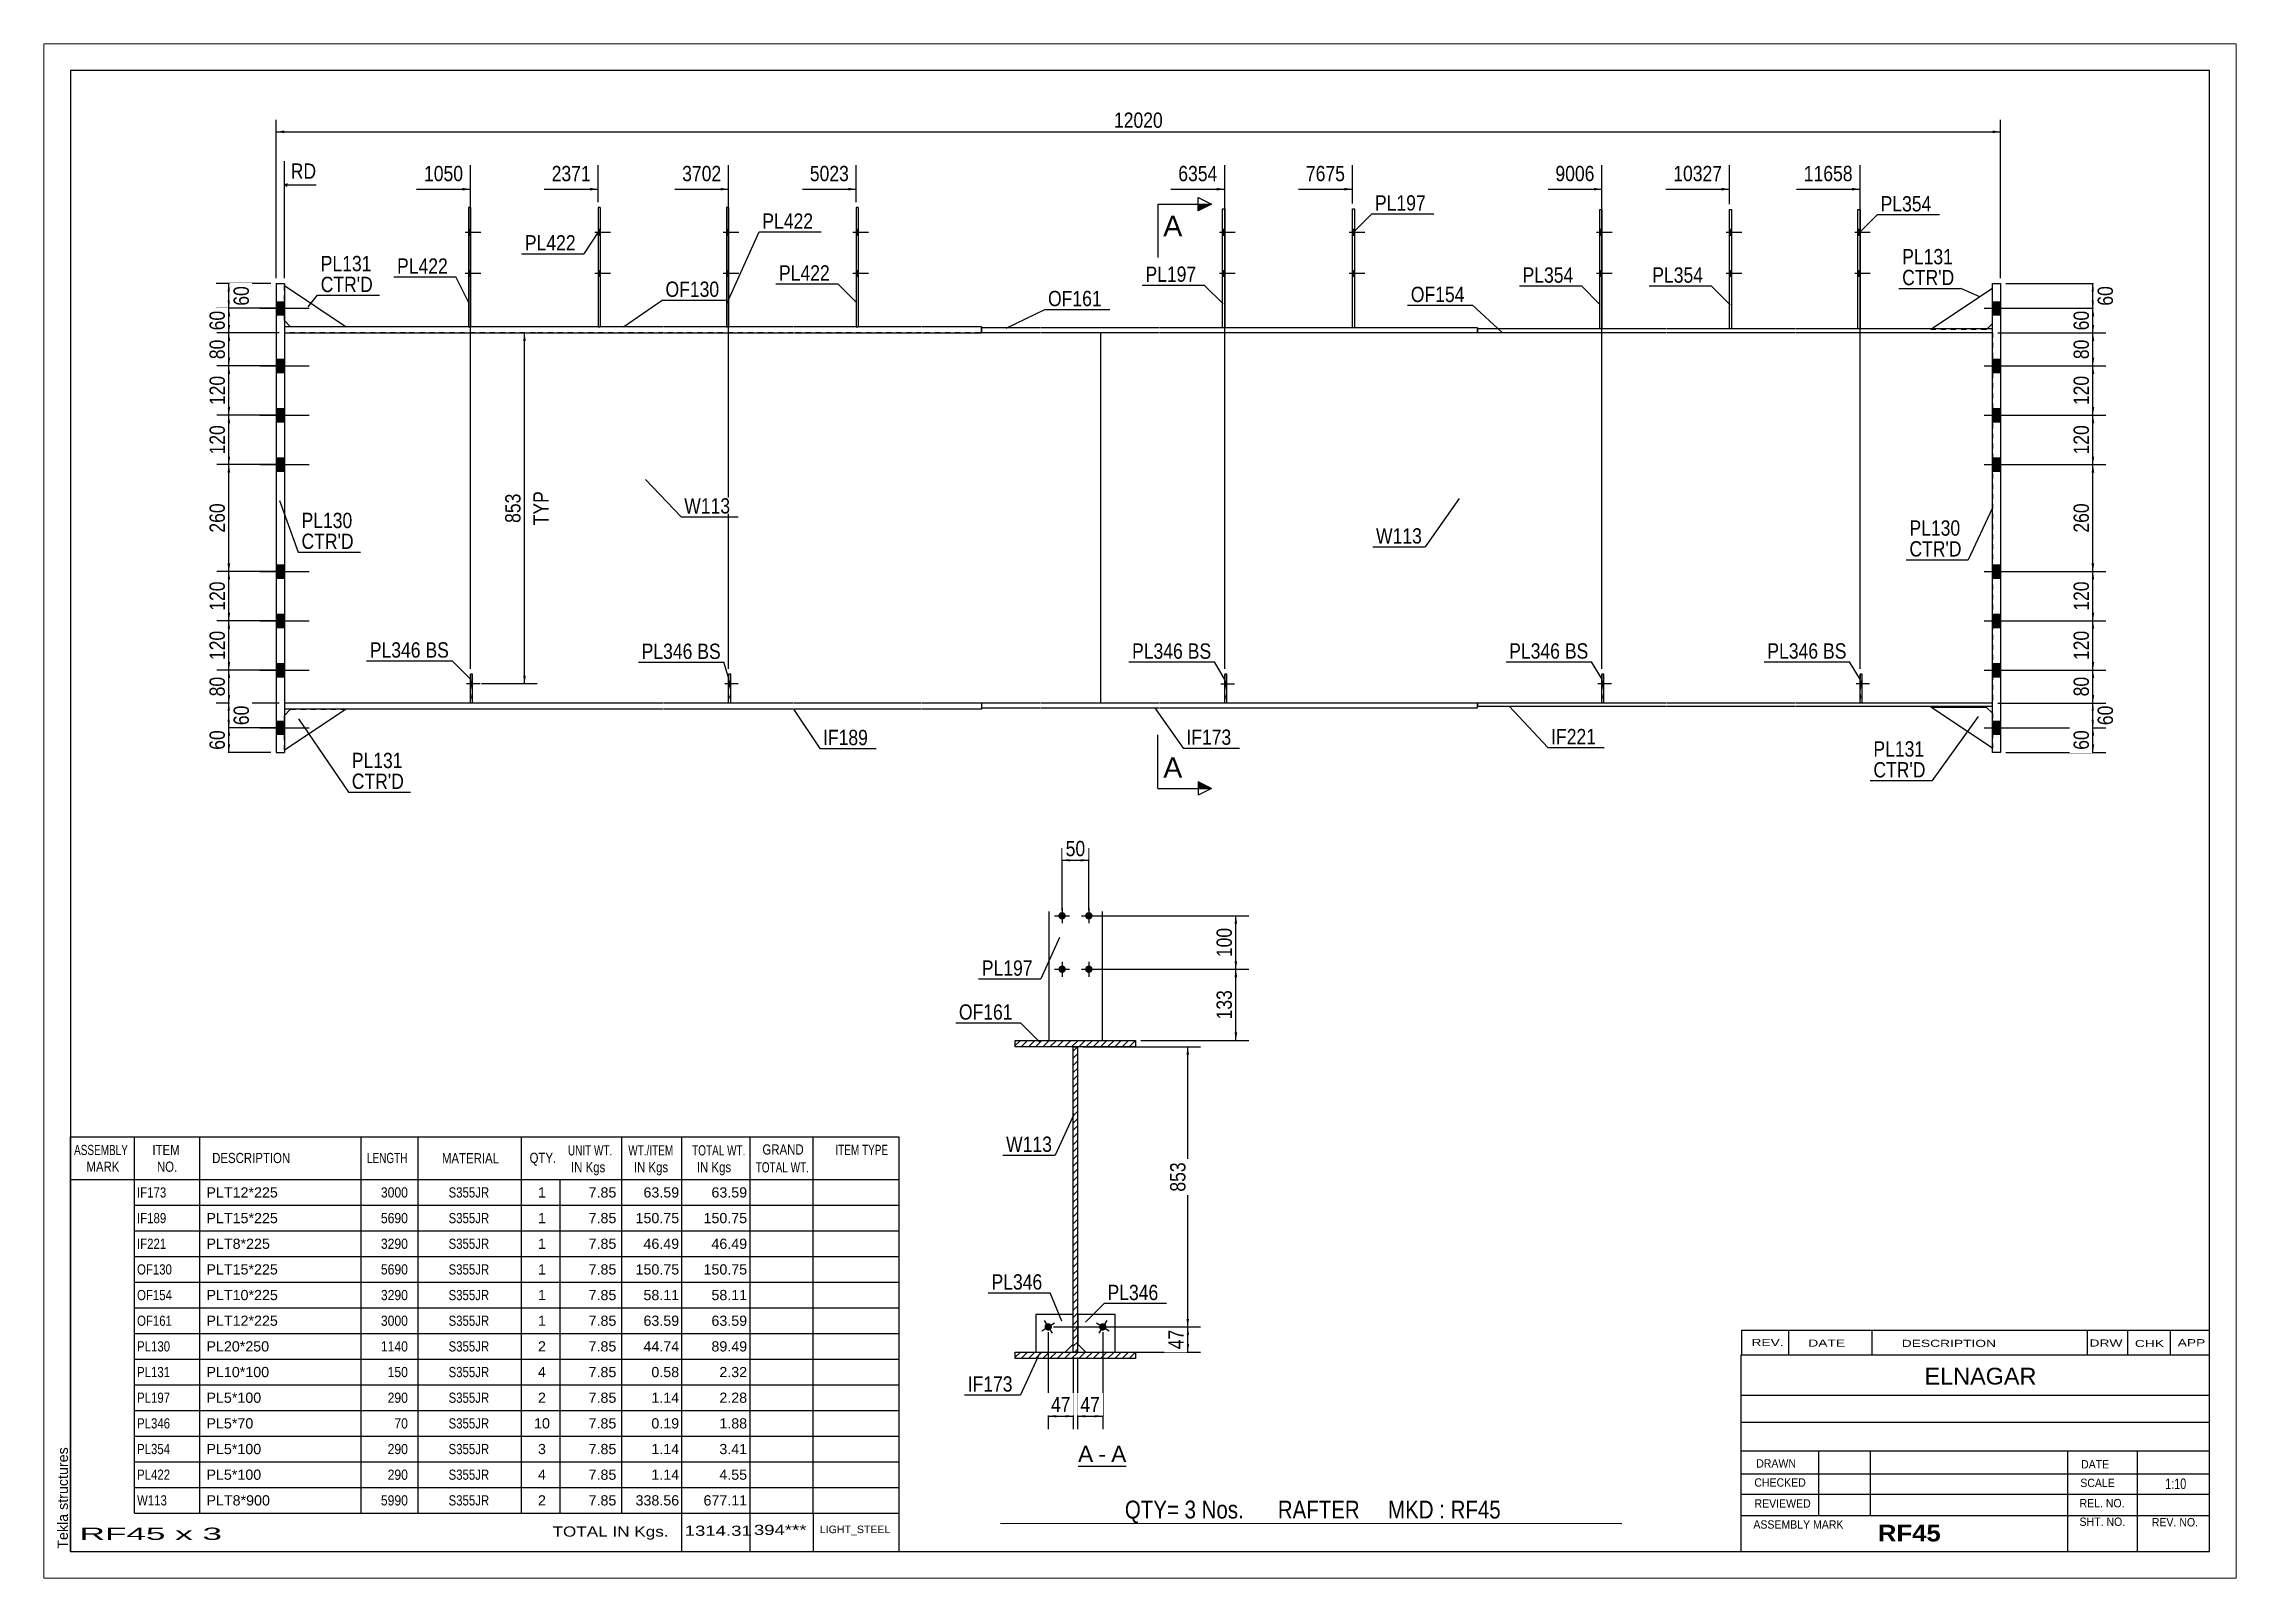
# Paper-space layout 'Layout1' of a CAD drawing. Header units: millimetres. Extents: x 0 to 410, y 0 to 287.
# The model-space entities are those that its viewports show. They can reach past a viewport. Long polylines and large blocks are cut down to what shows.
import ezdxf

# ---------------------------------------------------------------- set-up
doc = ezdxf.new("R2010")
doc.units = ezdxf.units.MM
doc.linetypes.add('DXK_LINE_DOT1', pattern=[1.8814, 0.9407, -0.9407])
doc.linetypes.add('DXK_LINE_DOT2', pattern=[3.9198, 1.9599, -1.9599])
doc.layers.add('Viewport layer', color=7, linetype='Continuous', plot=False)
doc.styles.add('Arial', font='ARIAL.TTF', dxfattribs={"height": 0.2})
doc.styles.add('Arial Bold', font='ARIALBD.TTF', dxfattribs={"height": 0.2})
doc.styles.add('Arial Narrow', font='ARIALN.TTF', dxfattribs={"height": 0.2})

# ---------------------------------------------------------------- blocks, each defined once
blk = doc.blocks.new('Unknown-623473287-1210')
at = {"color": 5, "linetype": 'Continuous'}
for p, q in [((405, 282), (5, 282)), ((5, 282), (5, 5)), ((405, 5), (405, 282)), ((5, 5), (405, 5))]:
    blk.add_line(p, q, dxfattribs=at)
at = {"color": 174, "linetype": 'Continuous', "style": 'Arial'}
blk.add_text('Tekla structures', height=1.9102, rotation=90, dxfattribs=at).set_placement((4.5, 5.5))
blk = doc.blocks.new('Unknown-623473287-15 - 1231')
at = {"color": 7, "linetype": 'Continuous'}
blk.add_line((193.41, 20.95), (202.44, 20.95), dxfattribs=at)
at = {"color": 0, "linetype": 'Continuous'}
blk.add_wipeout([(196.26, 21.7), (196.26, 24.9), (193.41, 24.9), (193.41, 21.7)], dxfattribs=at)
blk.add_wipeout([(198.64, 21.7), (198.64, 24.9), (197.22, 24.9), (197.22, 21.7)], dxfattribs=at)
at = {"color": 96, "linetype": 'Continuous', "style": 'Arial'}
blk.add_text('A', height=3.06, dxfattribs=at).set_placement((193.41, 21.7))
at = {"color": 0, "linetype": 'Continuous'}
blk.add_wipeout([(202.44, 21.7), (202.44, 24.9), (199.6, 24.9), (199.6, 21.7)], dxfattribs=at)
at = {"color": 96, "linetype": 'Continuous', "style": 'Arial'}
for s, p in [('A', (199.6, 21.7)), ('-', (197.22, 21.7))]:
    blk.add_text(s, height=3.06, dxfattribs=at).set_placement(p)
blk = doc.blocks.new('Part-623473287-1606 - 1511')
at = {"color": 2, "linetype": 'Continuous'}
for p, q in [((268.13, 163.7), (268.13, 163.08)), ((279.2, 163.7), (268.13, 163.7)), ((268.13, 163.08), (279.2, 163.08)), ((303.46, 163.7), (279.3, 163.7)), ((279.3, 163.08), (303.46, 163.08)), ((327.48, 163.7), (303.56, 163.7)), ((303.56, 163.08), (327.48, 163.08)), ((364.41, 163.7), (327.58, 163.7)), ((327.58, 163.08), (364.41, 163.08))]:
    blk.add_line(p, q, dxfattribs=at)
at = {"color": 7, "linetype": 'DXK_LINE_DOT1'}
blk.add_line((364.41, 163.08), (364.41, 163.7), dxfattribs=at)
blk = doc.blocks.new('Part-623473287-1562 - 1511')
at = {"color": 2, "linetype": 'Continuous'}
for p, q in [((67.61, 234.08), (44.99, 234.08)), ((91.86, 234.08), (67.71, 234.08)), ((115.89, 234.08), (91.96, 234.08)), ((140.14, 234.08), (115.99, 234.08)), ((164.16, 234.08), (140.24, 234.08)), ((175.34, 234.08), (164.26, 234.08)), ((175.34, 234.08), (175.34, 232.93)), ((44.99, 232.93), (67.61, 232.93)), ((67.71, 232.93), (91.86, 232.93)), ((91.96, 232.93), (115.89, 232.93)), ((115.99, 232.93), (140.14, 232.93)), ((140.24, 232.93), (164.16, 232.93)), ((164.26, 232.93), (175.34, 232.93))]:
    blk.add_line(p, q, dxfattribs=at)
at = {"color": 7, "linetype": 'DXK_LINE_DOT1'}
blk.add_line((44.99, 234.08), (44.99, 232.93), dxfattribs=at)
blk = doc.blocks.new('Part-623473287-1535 - 1511')
at = {"color": 2, "linetype": 'Continuous'}
for p, q in [((279.2, 233.7), (268.13, 233.7)), ((268.13, 232.93), (268.13, 233.7)), ((279.2, 232.93), (268.13, 232.93)), ((303.46, 233.7), (279.3, 233.7)), ((303.46, 232.93), (279.3, 232.93)), ((327.48, 233.7), (303.56, 233.7)), ((327.48, 232.93), (303.56, 232.93)), ((364.41, 233.7), (327.58, 233.7)), ((364.41, 232.93), (327.58, 232.93))]:
    blk.add_line(p, q, dxfattribs=at)
at = {"color": 7, "linetype": 'DXK_LINE_DOT1'}
blk.add_line((364.41, 232.93), (364.41, 233.7), dxfattribs=at)
blk = doc.blocks.new('Part-623473287-1728 - 1511')
at = {"color": 2, "linetype": 'Continuous'}
for p, q in [((152.32, 256.39), (151.93, 256.39)), ((151.93, 256.39), (151.93, 234.08)), ((152.32, 256.39), (152.32, 234.08))]:
    blk.add_line(p, q, dxfattribs=at)
at = {"color": 7, "linetype": 'DXK_LINE_DOT1'}
blk.add_line((151.93, 234.08), (152.32, 234.08), dxfattribs=at)
blk = doc.blocks.new('Bolt-623473287-1644 - 1511')
at = {"linetype": 'Continuous'}
for points in [[(220.85, 251.24), (220.85, 252.31), (220.46, 252.31), (220.46, 251.24)], [(220.85, 251.24), (220.85, 252.31), (220.46, 252.31), (220.46, 251.24)], [(220.85, 243.55), (220.85, 244.62), (220.46, 244.62), (220.46, 243.55)], [(220.85, 243.55), (220.85, 244.62), (220.46, 244.62), (220.46, 243.55)]]:
    blk.add_hatch(color=3, dxfattribs=at).paths.add_polyline_path(points)
at = {"color": 3, "linetype": 'Continuous'}
for p, q in [((219.85, 251.78), (222.77, 251.78)), ((219.85, 251.78), (222.77, 251.78)), ((220.46, 252.31), (220.85, 252.31)), ((220.46, 252.31), (220.85, 252.31)), ((220.46, 251.24), (220.85, 251.24)), ((220.46, 251.24), (220.85, 251.24)), ((219.85, 244.08), (222.77, 244.08)), ((219.85, 244.08), (222.77, 244.08)), ((220.46, 244.62), (220.85, 244.62)), ((220.46, 244.62), (220.85, 244.62)), ((220.46, 243.55), (220.85, 243.55)), ((220.46, 243.55), (220.85, 243.55))]:
    blk.add_line(p, q, dxfattribs=at)
blk = doc.blocks.new('Part-623473287-1795 - 1511')
at = {"color": 7, "linetype": 'DXK_LINE_DOT1'}
for p, q in [((291.38, 169.11), (291.38, 163.72)), ((291.76, 169.11), (291.38, 169.11)), ((291.76, 163.72), (291.76, 169.11)), ((291.38, 164.87), (291.76, 164.87)), ((291.38, 163.72), (291.76, 163.72))]:
    blk.add_line(p, q, dxfattribs=at)
blk = doc.blocks.new('Part-623473287-1540 - 1511')
at = {"color": 2, "linetype": 'Continuous'}
for p, q in [((186.42, 233.85), (175.34, 233.85)), ((175.34, 232.93), (175.34, 233.85)), ((208.67, 233.85), (186.52, 233.85)), ((232.93, 233.85), (208.77, 233.85)), ((256.95, 233.85), (233.03, 233.85)), ((268.13, 233.85), (257.05, 233.85)), ((268.13, 233.85), (268.13, 232.93)), ((186.42, 232.93), (175.34, 232.93)), ((208.67, 232.93), (186.52, 232.93)), ((232.93, 232.93), (208.77, 232.93)), ((256.95, 232.93), (233.03, 232.93)), ((268.13, 232.93), (257.05, 232.93))]:
    blk.add_line(p, q, dxfattribs=at)
blk = doc.blocks.new('Bolt-623473287-1648 - 1511')
at = {"color": 3, "linetype": 'DXK_LINE_DOT2'}
for p, q in [((338.93, 167.34), (341.46, 167.34)), ((339.66, 167.87), (340.04, 167.87)), ((339.66, 166.8), (340.04, 166.8))]:
    blk.add_line(p, q, dxfattribs=at)
blk = doc.blocks.new('Part-623473287-1584 - 1511')
at = {"color": 7, "linetype": 'DXK_LINE_DOT1'}
for p, q in [((67.61, 232.93), (44.99, 232.93)), ((44.99, 232.93), (44.99, 163.7)), ((91.86, 232.93), (67.71, 232.93)), ((115.89, 232.93), (91.96, 232.93)), ((140.14, 232.93), (115.99, 232.93)), ((164.16, 232.93), (140.24, 232.93)), ((186.42, 232.93), (164.26, 232.93)), ((197.59, 232.93), (186.52, 232.93)), ((67.61, 163.7), (44.99, 163.7)), ((91.86, 163.7), (67.71, 163.7)), ((115.89, 163.7), (91.96, 163.7)), ((140.14, 163.7), (115.99, 163.7)), ((164.16, 163.7), (140.24, 163.7)), ((186.42, 163.7), (164.26, 163.7)), ((197.59, 163.7), (186.52, 163.7))]:
    blk.add_line(p, q, dxfattribs=at)
at = {"color": 2, "linetype": 'Continuous'}
blk.add_line((197.59, 232.93), (197.59, 163.7), dxfattribs=at)
blk = doc.blocks.new('Part-623473287-1760 - 1511')
at = {"color": 2, "linetype": 'Continuous'}
for p, q in [((79.79, 256.39), (79.4, 256.39)), ((79.4, 256.39), (79.4, 234.08)), ((79.79, 256.39), (79.79, 234.08))]:
    blk.add_line(p, q, dxfattribs=at)
at = {"color": 7, "linetype": 'DXK_LINE_DOT1'}
blk.add_line((79.4, 234.08), (79.79, 234.08), dxfattribs=at)
blk = doc.blocks.new('Bolt-623473287-1632 - 1511')
at = {"color": 3, "linetype": 'DXK_LINE_DOT2'}
for p, q in [((79.06, 167.34), (81.59, 167.34)), ((79.79, 167.87), (80.17, 167.87)), ((79.79, 166.8), (80.17, 166.8))]:
    blk.add_line(p, q, dxfattribs=at)
blk = doc.blocks.new('Bolt-623473287-1633 - 1511')
at = {"linetype": 'Continuous'}
blk.add_hatch(color=3, dxfattribs=at).paths.add_polyline_path([(80.17, 166.8), (80.17, 167.87), (79.79, 167.87), (79.79, 166.8)])
at = {"color": 3, "linetype": 'Continuous'}
for p, q in [((79.06, 167.34), (81.59, 167.34)), ((79.79, 167.87), (80.17, 167.87)), ((79.79, 166.8), (80.17, 166.8))]:
    blk.add_line(p, q, dxfattribs=at)
blk = doc.blocks.new('Bolt-623473287-1634 - 1511')
at = {"linetype": 'Continuous'}
for points in [[(104.04, 251.24), (104.04, 252.31), (103.66, 252.31), (103.66, 251.24)], [(104.04, 251.24), (104.04, 252.31), (103.66, 252.31), (103.66, 251.24)], [(104.04, 243.55), (104.04, 244.62), (103.66, 244.62), (103.66, 243.55)], [(104.04, 243.55), (104.04, 244.62), (103.66, 244.62), (103.66, 243.55)]]:
    blk.add_hatch(color=3, dxfattribs=at).paths.add_polyline_path(points)
at = {"color": 3, "linetype": 'Continuous'}
for p, q in [((103.04, 251.78), (105.96, 251.78)), ((103.04, 251.78), (105.96, 251.78)), ((103.66, 252.31), (104.04, 252.31)), ((103.66, 252.31), (104.04, 252.31)), ((103.66, 251.24), (104.04, 251.24)), ((103.66, 251.24), (104.04, 251.24)), ((103.04, 244.08), (105.96, 244.08)), ((103.04, 244.08), (105.96, 244.08)), ((103.66, 244.62), (104.04, 244.62)), ((103.66, 244.62), (104.04, 244.62)), ((103.66, 243.55), (104.04, 243.55)), ((103.66, 243.55), (104.04, 243.55))]:
    blk.add_line(p, q, dxfattribs=at)
blk = doc.blocks.new('Bolt-623473287-1635 - 1511')
at = {"linetype": 'Continuous'}
for points in [[(152.32, 251.24), (152.32, 252.31), (151.93, 252.31), (151.93, 251.24)], [(152.32, 251.24), (152.32, 252.31), (151.93, 252.31), (151.93, 251.24)], [(152.32, 243.55), (152.32, 244.62), (151.93, 244.62), (151.93, 243.55)], [(152.32, 243.55), (152.32, 244.62), (151.93, 244.62), (151.93, 243.55)]]:
    blk.add_hatch(color=3, dxfattribs=at).paths.add_polyline_path(points)
at = {"color": 3, "linetype": 'Continuous'}
for p, q in [((151.32, 251.78), (154.24, 251.78)), ((151.32, 251.78), (154.24, 251.78)), ((151.93, 252.31), (152.32, 252.31)), ((151.93, 252.31), (152.32, 252.31)), ((151.93, 251.24), (152.32, 251.24)), ((151.93, 251.24), (152.32, 251.24)), ((151.32, 244.08), (154.24, 244.08)), ((151.32, 244.08), (154.24, 244.08)), ((151.93, 244.62), (152.32, 244.62)), ((151.93, 244.62), (152.32, 244.62)), ((151.93, 243.55), (152.32, 243.55)), ((151.93, 243.55), (152.32, 243.55))]:
    blk.add_line(p, q, dxfattribs=at)
blk = doc.blocks.new('Bolt-623473287-1636 - 1511')
at = {"linetype": 'Continuous'}
for points in [[(245.1, 251.24), (245.1, 252.31), (244.72, 252.31), (244.72, 251.24)], [(245.1, 251.24), (245.1, 252.31), (244.72, 252.31), (244.72, 251.24)], [(245.1, 243.55), (245.1, 244.62), (244.72, 244.62), (244.72, 243.55)], [(245.1, 243.55), (245.1, 244.62), (244.72, 244.62), (244.72, 243.55)]]:
    blk.add_hatch(color=3, dxfattribs=at).paths.add_polyline_path(points)
at = {"color": 3, "linetype": 'Continuous'}
for p, q in [((244.1, 251.78), (247.03, 251.78)), ((244.1, 251.78), (247.03, 251.78)), ((244.72, 252.31), (245.1, 252.31)), ((244.72, 252.31), (245.1, 252.31)), ((244.72, 251.24), (245.1, 251.24)), ((244.72, 251.24), (245.1, 251.24)), ((244.1, 244.08), (247.03, 244.08)), ((244.1, 244.08), (247.03, 244.08)), ((244.72, 244.62), (245.1, 244.62)), ((244.72, 244.62), (245.1, 244.62)), ((244.72, 243.55), (245.1, 243.55)), ((244.72, 243.55), (245.1, 243.55))]:
    blk.add_line(p, q, dxfattribs=at)
blk = doc.blocks.new('Part-623473287-1765 - 1511')
at = {"color": 7, "linetype": 'DXK_LINE_DOT1'}
for p, q in [((128.06, 169.11), (128.06, 163.72)), ((128.45, 169.11), (128.06, 169.11)), ((128.45, 163.72), (128.45, 169.11)), ((128.06, 164.87), (128.45, 164.87)), ((128.06, 163.72), (128.45, 163.72))]:
    blk.add_line(p, q, dxfattribs=at)
blk = doc.blocks.new('Part-623473287-1701 - 1511')
at = {"color": 2, "linetype": 'Continuous'}
for p, q in [((79.79, 163.72), (79.79, 169.11)), ((80.17, 169.11), (79.79, 169.11)), ((80.17, 163.72), (80.17, 169.11)), ((79.79, 163.72), (80.17, 163.72))]:
    blk.add_line(p, q, dxfattribs=at)
blk = doc.blocks.new('Bolt-623473287-1637 - 1511')
at = {"linetype": 'Continuous'}
for points in [[(315.63, 251.24), (315.63, 252.31), (315.25, 252.31), (315.25, 251.24)], [(315.63, 251.24), (315.63, 252.31), (315.25, 252.31), (315.25, 251.24)], [(315.63, 243.55), (315.63, 244.62), (315.25, 244.62), (315.25, 243.55)], [(315.63, 243.55), (315.63, 244.62), (315.25, 244.62), (315.25, 243.55)]]:
    blk.add_hatch(color=3, dxfattribs=at).paths.add_polyline_path(points)
at = {"color": 3, "linetype": 'Continuous'}
for p, q in [((314.63, 251.78), (317.56, 251.78)), ((314.63, 251.78), (317.56, 251.78)), ((315.25, 252.31), (315.63, 252.31)), ((315.25, 252.31), (315.63, 252.31)), ((315.25, 251.24), (315.63, 251.24)), ((315.25, 251.24), (315.63, 251.24)), ((314.63, 244.08), (317.56, 244.08)), ((314.63, 244.08), (317.56, 244.08)), ((315.25, 244.62), (315.63, 244.62)), ((315.25, 244.62), (315.63, 244.62)), ((315.25, 243.55), (315.63, 243.55)), ((315.25, 243.55), (315.63, 243.55))]:
    blk.add_line(p, q, dxfattribs=at)
blk = doc.blocks.new('Bolt-623473287-1638 - 1511')
at = {"linetype": 'Continuous'}
for points in [[(79.79, 251.24), (79.79, 252.31), (79.4, 252.31), (79.4, 251.24)], [(79.79, 251.24), (79.79, 252.31), (79.4, 252.31), (79.4, 251.24)], [(79.79, 243.55), (79.79, 244.62), (79.4, 244.62), (79.4, 243.55)], [(79.79, 243.55), (79.79, 244.62), (79.4, 244.62), (79.4, 243.55)]]:
    blk.add_hatch(color=3, dxfattribs=at).paths.add_polyline_path(points)
at = {"color": 3, "linetype": 'Continuous'}
for p, q in [((78.79, 251.78), (81.71, 251.78)), ((78.79, 251.78), (81.71, 251.78)), ((79.4, 252.31), (79.79, 252.31)), ((79.4, 252.31), (79.79, 252.31)), ((79.4, 251.24), (79.79, 251.24)), ((79.4, 251.24), (79.79, 251.24)), ((78.79, 244.08), (81.71, 244.08)), ((78.79, 244.08), (81.71, 244.08)), ((79.4, 244.62), (79.79, 244.62)), ((79.4, 244.62), (79.79, 244.62)), ((79.4, 243.55), (79.79, 243.55)), ((79.4, 243.55), (79.79, 243.55))]:
    blk.add_line(p, q, dxfattribs=at)
blk = doc.blocks.new('Bolt-623473287-1639 - 1511')
at = {"color": 3, "linetype": 'DXK_LINE_DOT2'}
for p, q in [((127.33, 167.34), (129.87, 167.34)), ((128.06, 167.87), (128.45, 167.87)), ((128.06, 166.8), (128.45, 166.8))]:
    blk.add_line(p, q, dxfattribs=at)
blk = doc.blocks.new('Bolt-623473287-1640 - 1511')
at = {"linetype": 'Continuous'}
blk.add_hatch(color=3, dxfattribs=at).paths.add_polyline_path([(128.45, 166.8), (128.45, 167.87), (128.06, 167.87), (128.06, 166.8)])
at = {"color": 3, "linetype": 'Continuous'}
for p, q in [((127.33, 167.34), (129.87, 167.34)), ((128.06, 167.87), (128.45, 167.87)), ((128.06, 166.8), (128.45, 166.8))]:
    blk.add_line(p, q, dxfattribs=at)
blk = doc.blocks.new('Bolt-623473287-1641 - 1511')
at = {"linetype": 'Continuous'}
for points in [[(128.06, 251.24), (128.06, 252.31), (127.68, 252.31), (127.68, 251.24)], [(128.06, 251.24), (128.06, 252.31), (127.68, 252.31), (127.68, 251.24)], [(128.06, 243.55), (128.06, 244.62), (127.68, 244.62), (127.68, 243.55)], [(128.06, 243.55), (128.06, 244.62), (127.68, 244.62), (127.68, 243.55)]]:
    blk.add_hatch(color=3, dxfattribs=at).paths.add_polyline_path(points)
at = {"color": 3, "linetype": 'Continuous'}
for p, q in [((127.06, 251.78), (129.99, 251.78)), ((127.06, 251.78), (129.99, 251.78)), ((127.68, 252.31), (128.06, 252.31)), ((127.68, 252.31), (128.06, 252.31)), ((127.68, 251.24), (128.06, 251.24)), ((127.68, 251.24), (128.06, 251.24)), ((127.06, 244.08), (129.99, 244.08)), ((127.06, 244.08), (129.99, 244.08)), ((127.68, 244.62), (128.06, 244.62)), ((127.68, 244.62), (128.06, 244.62)), ((127.68, 243.55), (128.06, 243.55)), ((127.68, 243.55), (128.06, 243.55))]:
    blk.add_line(p, q, dxfattribs=at)
blk = doc.blocks.new('Part-623473287-1770 - 1511')
at = {"color": 2, "linetype": 'Continuous'}
for p, q in [((128.06, 163.72), (128.06, 169.11)), ((128.45, 169.11), (128.06, 169.11)), ((128.45, 163.72), (128.45, 169.11)), ((128.06, 163.72), (128.45, 163.72))]:
    blk.add_line(p, q, dxfattribs=at)
blk = doc.blocks.new('Bolt-623473287-1642 - 1511')
at = {"color": 3, "linetype": 'DXK_LINE_DOT2'}
for p, q in [((220.12, 167.31), (222.66, 167.31)), ((220.85, 167.85), (221.23, 167.85)), ((220.85, 166.77), (221.23, 166.77))]:
    blk.add_line(p, q, dxfattribs=at)
blk = doc.blocks.new('Bolt-623473287-1643 - 1511')
at = {"linetype": 'Continuous'}
blk.add_hatch(color=3, dxfattribs=at).paths.add_polyline_path([(221.23, 166.77), (221.23, 167.85), (220.85, 167.85), (220.85, 166.77)])
at = {"color": 3, "linetype": 'Continuous'}
for p, q in [((220.12, 167.31), (222.66, 167.31)), ((220.85, 167.85), (221.23, 167.85)), ((220.85, 166.77), (221.23, 166.77))]:
    blk.add_line(p, q, dxfattribs=at)
blk = doc.blocks.new('Bolt-623473287-1645 - 1511')
at = {"color": 3, "linetype": 'DXK_LINE_DOT2'}
for p, q in [((290.65, 167.34), (293.19, 167.34)), ((291.38, 167.87), (291.76, 167.87)), ((291.38, 166.8), (291.76, 166.8))]:
    blk.add_line(p, q, dxfattribs=at)
blk = doc.blocks.new('Bolt-623473287-1646 - 1511')
at = {"linetype": 'Continuous'}
blk.add_hatch(color=3, dxfattribs=at).paths.add_polyline_path([(291.76, 166.8), (291.76, 167.87), (291.38, 167.87), (291.38, 166.8)])
at = {"color": 3, "linetype": 'Continuous'}
for p, q in [((290.65, 167.34), (293.19, 167.34)), ((291.38, 167.87), (291.76, 167.87)), ((291.38, 166.8), (291.76, 166.8))]:
    blk.add_line(p, q, dxfattribs=at)
blk = doc.blocks.new('Part-623473287-1775 - 1511')
at = {"color": 2, "linetype": 'Continuous'}
for p, q in [((128.06, 256.39), (127.68, 256.39)), ((127.68, 256.39), (127.68, 234.08)), ((128.06, 256.39), (128.06, 234.08))]:
    blk.add_line(p, q, dxfattribs=at)
at = {"color": 7, "linetype": 'DXK_LINE_DOT1'}
blk.add_line((127.68, 234.08), (128.06, 234.08), dxfattribs=at)
blk = doc.blocks.new('Bolt-623473287-1647 - 1511')
at = {"linetype": 'Continuous'}
for points in [[(291.38, 251.24), (291.38, 252.31), (290.99, 252.31), (290.99, 251.24)], [(291.38, 251.24), (291.38, 252.31), (290.99, 252.31), (290.99, 251.24)], [(291.38, 243.55), (291.38, 244.62), (290.99, 244.62), (290.99, 243.55)], [(291.38, 243.55), (291.38, 244.62), (290.99, 244.62), (290.99, 243.55)]]:
    blk.add_hatch(color=3, dxfattribs=at).paths.add_polyline_path(points)
at = {"color": 3, "linetype": 'Continuous'}
for p, q in [((290.38, 251.78), (293.3, 251.78)), ((290.38, 251.78), (293.3, 251.78)), ((290.99, 252.31), (291.38, 252.31)), ((290.99, 252.31), (291.38, 252.31)), ((290.99, 251.24), (291.38, 251.24)), ((290.99, 251.24), (291.38, 251.24)), ((290.38, 244.08), (293.3, 244.08)), ((290.38, 244.08), (293.3, 244.08)), ((290.99, 244.62), (291.38, 244.62)), ((290.99, 244.62), (291.38, 244.62)), ((290.99, 243.55), (291.38, 243.55)), ((290.99, 243.55), (291.38, 243.55))]:
    blk.add_line(p, q, dxfattribs=at)
blk = doc.blocks.new('Bolt-623473287-1649 - 1511')
at = {"linetype": 'Continuous'}
blk.add_hatch(color=3, dxfattribs=at).paths.add_polyline_path([(340.04, 166.8), (340.04, 167.87), (339.66, 167.87), (339.66, 166.8)])
at = {"color": 3, "linetype": 'Continuous'}
for p, q in [((338.93, 167.34), (341.46, 167.34)), ((339.66, 167.87), (340.04, 167.87)), ((339.66, 166.8), (340.04, 166.8))]:
    blk.add_line(p, q, dxfattribs=at)
blk = doc.blocks.new('Bolt-623473287-1650 - 1511')
at = {"linetype": 'Continuous'}
for points in [[(339.66, 251.24), (339.66, 252.31), (339.27, 252.31), (339.27, 251.24)], [(339.66, 251.24), (339.66, 252.31), (339.27, 252.31), (339.27, 251.24)], [(339.66, 243.55), (339.66, 244.62), (339.27, 244.62), (339.27, 243.55)], [(339.66, 243.55), (339.66, 244.62), (339.27, 244.62), (339.27, 243.55)]]:
    blk.add_hatch(color=3, dxfattribs=at).paths.add_polyline_path(points)
at = {"color": 3, "linetype": 'Continuous'}
for p, q in [((338.66, 251.78), (341.58, 251.78)), ((338.66, 251.78), (341.58, 251.78)), ((339.27, 252.31), (339.66, 252.31)), ((339.27, 252.31), (339.66, 252.31)), ((339.27, 251.24), (339.66, 251.24)), ((339.27, 251.24), (339.66, 251.24)), ((338.66, 244.08), (341.58, 244.08)), ((338.66, 244.08), (341.58, 244.08)), ((339.27, 244.62), (339.66, 244.62)), ((339.27, 244.62), (339.66, 244.62)), ((339.27, 243.55), (339.66, 243.55)), ((339.27, 243.55), (339.66, 243.55))]:
    blk.add_line(p, q, dxfattribs=at)
blk = doc.blocks.new('Bolt-623473287-1651 - 1511')
at = {"linetype": 'Continuous'}
for points in [[(364.41, 238.77), (364.41, 236.31), (365.95, 236.31), (365.95, 238.77)], [(364.41, 238.77), (364.41, 236.31), (365.95, 236.31), (365.95, 238.77)], [(364.41, 228.01), (364.41, 225.54), (365.95, 225.54), (365.95, 228.01)], [(364.41, 228.01), (364.41, 225.54), (365.95, 225.54), (365.95, 228.01)], [(364.41, 218.77), (364.41, 216.31), (365.95, 216.31), (365.95, 218.77)], [(364.41, 218.77), (364.41, 216.31), (365.95, 216.31), (365.95, 218.77)], [(364.41, 209.54), (364.41, 207.08), (365.95, 207.08), (365.95, 209.54)], [(364.41, 209.54), (364.41, 207.08), (365.95, 207.08), (365.95, 209.54)], [(364.41, 189.54), (364.41, 187.08), (365.95, 187.08), (365.95, 189.54)], [(364.41, 189.54), (364.41, 187.08), (365.95, 187.08), (365.95, 189.54)], [(364.41, 180.31), (364.41, 177.85), (365.95, 177.85), (365.95, 180.31)], [(364.41, 180.31), (364.41, 177.85), (365.95, 177.85), (365.95, 180.31)], [(364.41, 171.08), (364.41, 168.62), (365.95, 168.62), (365.95, 171.08)], [(364.41, 171.08), (364.41, 168.62), (365.95, 168.62), (365.95, 171.08)], [(364.41, 160.31), (364.41, 157.85), (365.95, 157.85), (365.95, 160.31)], [(364.41, 160.31), (364.41, 157.85), (365.95, 157.85), (365.95, 160.31)]]:
    blk.add_hatch(color=3, dxfattribs=at).paths.add_polyline_path(points)
at = {"color": 3, "linetype": 'Continuous'}
for p, q in [((364.41, 238.77), (365.95, 238.77)), ((364.41, 238.77), (365.95, 238.77)), ((362.89, 237.54), (372.1, 237.54)), ((362.89, 237.54), (372.1, 237.54)), ((364.41, 236.31), (365.95, 236.31)), ((364.41, 236.31), (365.95, 236.31)), ((362.89, 226.77), (372.1, 226.77)), ((362.89, 226.77), (372.1, 226.77)), ((364.41, 228.01), (365.95, 228.01)), ((364.41, 228.01), (365.95, 228.01)), ((364.41, 225.54), (365.95, 225.54)), ((364.41, 225.54), (365.95, 225.54)), ((362.89, 217.54), (372.1, 217.54)), ((362.89, 217.54), (372.1, 217.54)), ((364.41, 218.77), (365.95, 218.77)), ((364.41, 218.77), (365.95, 218.77)), ((364.41, 216.31), (365.95, 216.31)), ((364.41, 216.31), (365.95, 216.31)), ((364.41, 209.54), (365.95, 209.54)), ((364.41, 209.54), (365.95, 209.54)), ((362.89, 208.31), (372.1, 208.31)), ((362.89, 208.31), (372.1, 208.31)), ((364.41, 207.08), (365.95, 207.08)), ((364.41, 207.08), (365.95, 207.08)), ((364.41, 189.54), (365.95, 189.54)), ((364.41, 189.54), (365.95, 189.54)), ((362.89, 188.31), (372.1, 188.31)), ((362.89, 188.31), (372.1, 188.31)), ((364.41, 187.08), (365.95, 187.08)), ((364.41, 187.08), (365.95, 187.08)), ((362.89, 179.08), (372.1, 179.08)), ((362.89, 179.08), (372.1, 179.08)), ((364.41, 180.31), (365.95, 180.31)), ((364.41, 180.31), (365.95, 180.31)), ((364.41, 177.85), (365.95, 177.85)), ((364.41, 177.85), (365.95, 177.85)), ((362.89, 169.85), (372.1, 169.85)), ((362.89, 169.85), (372.1, 169.85)), ((364.41, 171.08), (365.95, 171.08)), ((364.41, 171.08), (365.95, 171.08)), ((364.41, 168.62), (365.95, 168.62)), ((364.41, 168.62), (365.95, 168.62)), ((364.41, 160.31), (365.95, 160.31)), ((364.41, 160.31), (365.95, 160.31)), ((362.89, 159.08), (372.1, 159.08)), ((362.89, 159.08), (372.1, 159.08)), ((364.41, 157.85), (365.95, 157.85)), ((364.41, 157.85), (365.95, 157.85))]:
    blk.add_line(p, q, dxfattribs=at)
blk = doc.blocks.new('Part-623473287-1780 - 1511')
at = {"color": 7, "linetype": 'DXK_LINE_DOT1'}
for p, q in [((220.85, 169.08), (220.85, 163.7)), ((221.23, 169.08), (220.85, 169.08)), ((221.23, 163.7), (221.23, 169.08)), ((220.85, 164.85), (221.23, 164.85))]:
    blk.add_line(p, q, dxfattribs=at)
blk = doc.blocks.new('Bolt-623473287-1652 - 1511')
at = {"linetype": 'Continuous'}
for points in [[(43.46, 238.77), (43.46, 236.31), (44.99, 236.31), (44.99, 238.77)], [(43.46, 238.77), (43.46, 236.31), (44.99, 236.31), (44.99, 238.77)], [(43.46, 228.01), (43.46, 225.54), (44.99, 225.54), (44.99, 228.01)], [(43.46, 228.01), (43.46, 225.54), (44.99, 225.54), (44.99, 228.01)], [(43.46, 218.77), (43.46, 216.31), (44.99, 216.31), (44.99, 218.77)], [(43.46, 218.77), (43.46, 216.31), (44.99, 216.31), (44.99, 218.77)], [(43.46, 209.54), (43.46, 207.08), (44.99, 207.08), (44.99, 209.54)], [(43.46, 209.54), (43.46, 207.08), (44.99, 207.08), (44.99, 209.54)], [(43.46, 189.54), (43.46, 187.08), (44.99, 187.08), (44.99, 189.54)], [(43.46, 189.54), (43.46, 187.08), (44.99, 187.08), (44.99, 189.54)], [(43.46, 180.31), (43.46, 177.85), (44.99, 177.85), (44.99, 180.31)], [(43.46, 180.31), (43.46, 177.85), (44.99, 177.85), (44.99, 180.31)], [(43.46, 171.08), (43.46, 168.62), (44.99, 168.62), (44.99, 171.08)], [(43.46, 171.08), (43.46, 168.62), (44.99, 168.62), (44.99, 171.08)], [(43.46, 160.31), (43.46, 157.85), (44.99, 157.85), (44.99, 160.31)], [(43.46, 160.31), (43.46, 157.85), (44.99, 157.85), (44.99, 160.31)]]:
    blk.add_hatch(color=3, dxfattribs=at).paths.add_polyline_path(points)
at = {"color": 3, "linetype": 'Continuous'}
for p, q in [((43.46, 238.77), (44.99, 238.77)), ((43.46, 238.77), (44.99, 238.77)), ((40.4, 237.54), (49.61, 237.54)), ((40.4, 237.54), (49.61, 237.54)), ((43.46, 236.31), (44.99, 236.31)), ((43.46, 236.31), (44.99, 236.31)), ((40.4, 226.77), (49.61, 226.77)), ((40.4, 226.77), (49.61, 226.77)), ((43.46, 228.01), (44.99, 228.01)), ((43.46, 228.01), (44.99, 228.01)), ((43.46, 225.54), (44.99, 225.54)), ((43.46, 225.54), (44.99, 225.54)), ((40.4, 217.54), (49.61, 217.54)), ((40.4, 217.54), (49.61, 217.54)), ((43.46, 218.77), (44.99, 218.77)), ((43.46, 218.77), (44.99, 218.77)), ((43.46, 216.31), (44.99, 216.31)), ((43.46, 216.31), (44.99, 216.31)), ((43.46, 209.54), (44.99, 209.54)), ((43.46, 209.54), (44.99, 209.54)), ((40.4, 208.31), (49.61, 208.31)), ((40.4, 208.31), (49.61, 208.31)), ((43.46, 207.08), (44.99, 207.08)), ((43.46, 207.08), (44.99, 207.08)), ((43.46, 189.54), (44.99, 189.54)), ((43.46, 189.54), (44.99, 189.54)), ((40.4, 188.31), (49.61, 188.31)), ((40.4, 188.31), (49.61, 188.31)), ((43.46, 187.08), (44.99, 187.08)), ((43.46, 187.08), (44.99, 187.08)), ((40.4, 179.08), (49.61, 179.08)), ((40.4, 179.08), (49.61, 179.08)), ((43.46, 180.31), (44.99, 180.31)), ((43.46, 180.31), (44.99, 180.31)), ((43.46, 177.85), (44.99, 177.85)), ((43.46, 177.85), (44.99, 177.85)), ((40.4, 169.85), (49.61, 169.85)), ((40.4, 169.85), (49.61, 169.85)), ((43.46, 171.08), (44.99, 171.08)), ((43.46, 171.08), (44.99, 171.08)), ((43.46, 168.62), (44.99, 168.62)), ((43.46, 168.62), (44.99, 168.62)), ((43.46, 160.31), (44.99, 160.31)), ((43.46, 160.31), (44.99, 160.31)), ((40.4, 159.08), (49.61, 159.08)), ((40.4, 159.08), (49.61, 159.08)), ((43.46, 157.85), (44.99, 157.85)), ((43.46, 157.85), (44.99, 157.85))]:
    blk.add_line(p, q, dxfattribs=at)
blk = doc.blocks.new('Part-623473287-1785 - 1511')
at = {"color": 2, "linetype": 'Continuous'}
for p, q in [((220.85, 163.7), (220.85, 169.08)), ((221.23, 169.08), (220.85, 169.08)), ((221.23, 163.7), (221.23, 169.08))]:
    blk.add_line(p, q, dxfattribs=at)
blk = doc.blocks.new('Part-623473287-1657 - 1511')
at = {"color": 2, "linetype": 'Continuous'}
blk.add_line((197.59, 232.93), (197.59, 163.7), dxfattribs=at)
at = {"color": 7, "linetype": 'DXK_LINE_DOT1'}
for p, q in [((208.67, 232.93), (197.59, 232.93)), ((232.93, 232.93), (208.77, 232.93)), ((256.95, 232.93), (233.03, 232.93)), ((279.2, 232.93), (257.05, 232.93)), ((303.46, 232.93), (279.3, 232.93)), ((327.48, 232.93), (303.56, 232.93)), ((364.41, 232.93), (327.58, 232.93)), ((364.41, 232.93), (364.41, 163.7)), ((208.67, 163.7), (197.59, 163.7)), ((232.93, 163.7), (208.77, 163.7)), ((256.95, 163.7), (233.03, 163.7)), ((279.2, 163.7), (257.05, 163.7)), ((303.46, 163.7), (279.3, 163.7)), ((327.48, 163.7), (303.56, 163.7)), ((364.41, 163.7), (327.58, 163.7))]:
    blk.add_line(p, q, dxfattribs=at)
blk = doc.blocks.new('Part-623473287-1679 - 1511')
at = {"color": 7, "linetype": 'DXK_LINE_DOT1'}
for p, q in [((79.79, 169.11), (79.79, 163.72)), ((80.17, 169.11), (79.79, 169.11)), ((80.17, 163.72), (80.17, 169.11)), ((79.79, 164.87), (80.17, 164.87)), ((79.79, 163.72), (80.17, 163.72))]:
    blk.add_line(p, q, dxfattribs=at)
blk = doc.blocks.new('Part-623473287-1723 - 1511')
at = {"color": 2, "linetype": 'Continuous'}
for p, q in [((104.04, 256.39), (103.66, 256.39)), ((103.66, 256.39), (103.66, 234.08)), ((104.04, 256.39), (104.04, 234.08))]:
    blk.add_line(p, q, dxfattribs=at)
at = {"color": 7, "linetype": 'DXK_LINE_DOT1'}
blk.add_line((103.66, 234.08), (104.04, 234.08), dxfattribs=at)
blk = doc.blocks.new('Part-623473287-1733 - 1511')
at = {"color": 2, "linetype": 'Continuous'}
for p, q in [((244.72, 233.85), (244.72, 256.16)), ((244.72, 256.16), (245.1, 256.16)), ((245.1, 256.16), (245.1, 233.85))]:
    blk.add_line(p, q, dxfattribs=at)
at = {"color": 7, "linetype": 'DXK_LINE_DOT1'}
blk.add_line((245.1, 233.85), (244.72, 233.85), dxfattribs=at)
blk = doc.blocks.new('Part-623473287-1755 - 1511')
at = {"color": 2, "linetype": 'Continuous'}
for p, q in [((315.25, 233.7), (315.25, 256.01)), ((315.25, 256.01), (315.63, 256.01)), ((315.63, 256.01), (315.63, 233.7))]:
    blk.add_line(p, q, dxfattribs=at)
at = {"color": 7, "linetype": 'DXK_LINE_DOT1'}
blk.add_line((315.63, 233.7), (315.25, 233.7), dxfattribs=at)
blk = doc.blocks.new('Part-623473287-1790 - 1511')
at = {"color": 2, "linetype": 'Continuous'}
for p, q in [((220.46, 233.85), (220.46, 256.16)), ((220.46, 256.16), (220.85, 256.16)), ((220.85, 256.16), (220.85, 233.85))]:
    blk.add_line(p, q, dxfattribs=at)
at = {"color": 7, "linetype": 'DXK_LINE_DOT1'}
blk.add_line((220.85, 233.85), (220.46, 233.85), dxfattribs=at)
blk = doc.blocks.new('Part-623473287-1800 - 1511')
at = {"color": 2, "linetype": 'Continuous'}
for p, q in [((291.38, 163.72), (291.38, 169.11)), ((291.76, 169.11), (291.38, 169.11)), ((291.76, 163.72), (291.76, 169.11)), ((291.76, 163.72), (291.38, 163.72))]:
    blk.add_line(p, q, dxfattribs=at)
blk = doc.blocks.new('Part-623473287-1805 - 1511')
at = {"color": 2, "linetype": 'Continuous'}
for p, q in [((290.99, 233.7), (290.99, 256.01)), ((290.99, 256.01), (291.38, 256.01)), ((291.38, 256.01), (291.38, 233.7))]:
    blk.add_line(p, q, dxfattribs=at)
at = {"color": 7, "linetype": 'DXK_LINE_DOT1'}
blk.add_line((291.38, 233.7), (290.99, 233.7), dxfattribs=at)
blk = doc.blocks.new('Part-623473287-1810 - 1511')
at = {"color": 7, "linetype": 'DXK_LINE_DOT1'}
for p, q in [((339.66, 169.11), (339.66, 163.72)), ((340.04, 169.11), (339.66, 169.11)), ((340.04, 163.72), (340.04, 169.11)), ((339.66, 164.87), (340.04, 164.87)), ((339.66, 163.72), (340.04, 163.72))]:
    blk.add_line(p, q, dxfattribs=at)
blk = doc.blocks.new('Part-623473287-1815 - 1511')
at = {"color": 2, "linetype": 'Continuous'}
for p, q in [((339.66, 163.72), (339.66, 169.11)), ((340.04, 169.11), (339.66, 169.11)), ((340.04, 163.72), (340.04, 169.11)), ((340.04, 163.72), (339.66, 163.72))]:
    blk.add_line(p, q, dxfattribs=at)
blk = doc.blocks.new('Part-623473287-1820 - 1511')
at = {"color": 2, "linetype": 'Continuous'}
for p, q in [((339.27, 233.7), (339.27, 256.01)), ((339.27, 256.01), (339.66, 256.01)), ((339.66, 256.01), (339.66, 233.7))]:
    blk.add_line(p, q, dxfattribs=at)
at = {"color": 7, "linetype": 'DXK_LINE_DOT1'}
blk.add_line((339.66, 233.7), (339.27, 233.7), dxfattribs=at)
blk = doc.blocks.new('Part-623473287-1873 - 1511')
at = {"color": 2, "linetype": 'Continuous'}
for p, q in [((364.41, 241.24), (353.1, 233.7)), ((364.41, 234.7), (363.41, 233.7))]:
    blk.add_line(p, q, dxfattribs=at)
at = {"color": 7, "linetype": 'DXK_LINE_DOT1'}
for p, q in [((364.41, 234.7), (364.41, 241.24)), ((353.1, 233.7), (352.87, 233.54)), ((363.25, 233.54), (352.87, 233.54)), ((363.41, 233.7), (363.25, 233.54))]:
    blk.add_line(p, q, dxfattribs=at)
blk = doc.blocks.new('Part-623473287-1878 - 1511')
at = {"color": 2, "linetype": 'Continuous'}
for p, q in [((364.41, 155.24), (352.87, 162.93)), ((352.87, 162.93), (363.26, 162.93)), ((363.26, 162.93), (364.41, 161.77))]:
    blk.add_line(p, q, dxfattribs=at)
at = {"color": 7, "linetype": 'DXK_LINE_DOT1'}
blk.add_line((364.41, 161.77), (364.41, 155.24), dxfattribs=at)
blk = doc.blocks.new('Part-623473287-1907 - 1511')
at = {"color": 2, "linetype": 'Continuous'}
for p, q in [((364.41, 154.47), (364.41, 242.16)), ((364.41, 242.16), (365.95, 242.16)), ((365.95, 242.16), (365.95, 154.47)), ((365.95, 154.47), (364.41, 154.47))]:
    blk.add_line(p, q, dxfattribs=at)
blk = doc.blocks.new('Part-623473287-1912 - 1511')
at = {"color": 2, "linetype": 'Continuous'}
for p, q in [((56.53, 162.54), (44.99, 154.85)), ((44.99, 161.39), (46.15, 162.54))]:
    blk.add_line(p, q, dxfattribs=at)
at = {"color": 7, "linetype": 'DXK_LINE_DOT1'}
for p, q in [((44.99, 154.85), (44.99, 161.39)), ((46.15, 162.54), (56.53, 162.54))]:
    blk.add_line(p, q, dxfattribs=at)
blk = doc.blocks.new('Part-623473287-1917 - 1511')
at = {"color": 2, "linetype": 'Continuous'}
for p, q in [((44.99, 241.77), (56.53, 234.08)), ((46.15, 234.08), (44.99, 235.24))]:
    blk.add_line(p, q, dxfattribs=at)
at = {"color": 7, "linetype": 'DXK_LINE_DOT1'}
for p, q in [((44.99, 235.24), (44.99, 241.77)), ((56.53, 234.08), (46.15, 234.08))]:
    blk.add_line(p, q, dxfattribs=at)
blk = doc.blocks.new('Part-623473287-1922 - 1511')
at = {"color": 2, "linetype": 'Continuous'}
for p, q in [((43.46, 242.16), (44.99, 242.16)), ((43.46, 242.16), (43.46, 154.47)), ((44.99, 242.16), (44.99, 154.47)), ((43.46, 154.47), (44.99, 154.47))]:
    blk.add_line(p, q, dxfattribs=at)
blk = doc.blocks.new('Part-623473287-1927 - 1511')
at = {"color": 2, "linetype": 'Continuous'}
for p, q in [((67.61, 163.7), (44.99, 163.7)), ((67.61, 162.54), (44.99, 162.54)), ((91.86, 163.7), (67.71, 163.7)), ((91.86, 162.54), (67.71, 162.54)), ((115.89, 163.7), (91.96, 163.7)), ((115.89, 162.54), (91.96, 162.54)), ((140.14, 163.7), (115.99, 163.7)), ((140.14, 162.54), (115.99, 162.54)), ((164.16, 163.7), (140.24, 163.7)), ((164.16, 162.54), (140.24, 162.54)), ((175.34, 163.7), (164.26, 163.7)), ((175.34, 162.54), (164.26, 162.54)), ((175.34, 163.7), (175.34, 162.54))]:
    blk.add_line(p, q, dxfattribs=at)
at = {"color": 7, "linetype": 'DXK_LINE_DOT1'}
blk.add_line((44.99, 163.7), (44.99, 162.54), dxfattribs=at)
blk = doc.blocks.new('Part-623473287-1932 - 1511')
at = {"color": 2, "linetype": 'Continuous'}
for p, q in [((186.42, 163.7), (175.34, 163.7)), ((175.34, 163.7), (175.34, 162.77)), ((175.34, 162.77), (186.42, 162.77)), ((208.67, 163.7), (186.52, 163.7)), ((186.52, 162.77), (208.67, 162.77)), ((232.93, 163.7), (208.77, 163.7)), ((208.77, 162.77), (232.93, 162.77)), ((256.95, 163.7), (233.03, 163.7)), ((233.03, 162.77), (256.95, 162.77)), ((268.13, 163.7), (257.05, 163.7)), ((257.05, 162.77), (268.13, 162.77)), ((268.13, 162.77), (268.13, 163.7))]:
    blk.add_line(p, q, dxfattribs=at)
blk = doc.blocks.new('Bolt-623473287-1379 - 1231')
at = {"linetype": 'Continuous'}
for points in [[(191.13, 123.9, -1), (189.73, 123.9, -1)], [(196.13, 123.9, -1), (194.73, 123.9, -1)], [(191.13, 113.9, -1), (189.73, 113.9, -1)], [(196.13, 113.9, -1), (194.73, 113.9, -1)]]:
    blk.add_hatch(color=3, dxfattribs=at).paths.add_polyline_path(points)
at = {"color": 3, "linetype": 'Continuous'}
for p, q in [((189.03, 123.9), (191.83, 123.9)), ((190.43, 125.3), (190.43, 122.5)), ((194.03, 123.9), (196.83, 123.9)), ((195.43, 125.3), (195.43, 122.5)), ((190.43, 115.3), (190.43, 112.5)), ((195.43, 115.3), (195.43, 112.5)), ((189.03, 113.9), (191.83, 113.9)), ((194.03, 113.9), (196.83, 113.9))]:
    blk.add_line(p, q, dxfattribs=at)
blk = doc.blocks.new('Part-623473287-1282 - 1231')
at = {"linetype": 'Continuous'}
h = blk.add_hatch(dxfattribs=at)
h.set_pattern_fill('', scale=0.3, style=0, pattern_type=0)
h.set_pattern_definition([(45, (204.1815, 42.2992), (-0.67352, 0.67352), [])])
h.paths.add_polyline_path([(204.18, 41.1), (204.18, 42.3), (181.68, 42.3), (181.68, 41.1)])
at = {"color": 2, "linetype": 'Continuous'}
for p, q in [((181.68, 41.1), (181.68, 42.3)), ((181.68, 42.3), (204.18, 42.3)), ((204.18, 41.1), (181.68, 41.1)), ((204.18, 42.3), (204.18, 41.1))]:
    blk.add_line(p, q, dxfattribs=at)
blk = doc.blocks.new('Part-623473287-1257 - 1231')
at = {"linetype": 'Continuous'}
h = blk.add_hatch(dxfattribs=at)
h.set_pattern_fill('', scale=0.3, style=0, pattern_type=0)
h.set_pattern_definition([(45, (204.1815, 100.5992), (-0.67352, 0.67352), [])])
h.paths.add_polyline_path([(204.18, 99.4), (204.18, 100.6), (181.68, 100.6), (181.68, 99.4)])
at = {"color": 2, "linetype": 'Continuous'}
for p, q in [((181.68, 99.4), (181.68, 100.6)), ((181.68, 100.6), (204.18, 100.6)), ((204.18, 99.4), (181.68, 99.4)), ((204.18, 100.6), (204.18, 99.4))]:
    blk.add_line(p, q, dxfattribs=at)
blk = doc.blocks.new('Bolt-623473287-1381 - 1231')
at = {"linetype": 'Continuous'}
blk.add_hatch(color=3, dxfattribs=at).paths.add_polyline_path([(188.43, 47.37, -1), (187.24, 46.63, -1)])
at = {"color": 3, "linetype": 'Continuous'}
for p, q in [((186.64, 46.26), (189.02, 47.74)), ((187.09, 48.19), (188.57, 45.81))]:
    blk.add_line(p, q, dxfattribs=at)
blk = doc.blocks.new('Part-623473287-1317 - 1231')
at = {"color": 2, "linetype": 'Continuous'}
for p, q in [((187.93, 124.67), (187.93, 100.6)), ((197.93, 124.67), (197.93, 100.6))]:
    blk.add_line(p, q, dxfattribs=at)
at = {"color": 7, "linetype": 'DXK_LINE_DOT1'}
blk.add_line((187.93, 100.6), (197.93, 100.6), dxfattribs=at)
blk = doc.blocks.new('Part-623473287-1339 - 1231')
at = {"color": 2, "linetype": 'Continuous'}
for p, q in [((200.36, 49.3), (193.36, 49.3)), ((193.36, 49.3), (193.36, 43.8)), ((200.36, 42.3), (200.36, 49.3)), ((193.36, 43.8), (194.86, 42.3))]:
    blk.add_line(p, q, dxfattribs=at)
at = {"color": 7, "linetype": 'DXK_LINE_DOT1'}
for p, q in [((200.36, 49.3), (193.36, 49.3)), ((194.86, 42.3), (200.36, 42.3))]:
    blk.add_line(p, q, dxfattribs=at)
blk = doc.blocks.new('Part-623473287-1344 - 1231')
at = {"color": 2, "linetype": 'Continuous'}
for p, q in [((192.5, 49.3), (185.5, 49.3)), ((185.5, 49.3), (185.5, 42.3)), ((192.5, 43.8), (192.5, 49.3)), ((191, 42.3), (192.5, 43.8))]:
    blk.add_line(p, q, dxfattribs=at)
at = {"color": 7, "linetype": 'DXK_LINE_DOT1'}
for p, q in [((192.5, 49.3), (185.5, 49.3)), ((185.5, 42.3), (191, 42.3))]:
    blk.add_line(p, q, dxfattribs=at)
blk = doc.blocks.new('Part-623473287-1370 - 1231')
at = {"linetype": 'Continuous'}
h = blk.add_hatch(dxfattribs=at)
h.set_pattern_fill('', scale=0.3, style=0, pattern_type=0)
h.set_pattern_definition([(45, (193.3315, 99.3992), (-0.67352, 0.67352), [])])
h.paths.add_polyline_path([(193.33, 42.3), (193.33, 99.4), (192.53, 99.4), (192.53, 42.3)])
at = {"color": 2, "linetype": 'Continuous'}
for p, q in [((192.53, 74.4), (192.53, 99.4)), ((192.53, 99.4), (193.33, 99.4)), ((193.33, 99.4), (193.33, 74.4)), ((192.53, 42.3), (192.53, 74.3)), ((193.33, 74.3), (193.33, 42.3)), ((193.33, 42.3), (192.53, 42.3))]:
    blk.add_line(p, q, dxfattribs=at)
blk = doc.blocks.new('Bolt-623473287-1380 - 1231')
at = {"linetype": 'Continuous'}
blk.add_hatch(color=3, dxfattribs=at).paths.add_polyline_path([(198.63, 46.63, -1), (197.44, 47.37, -1)])
at = {"color": 3, "linetype": 'Continuous'}
for p, q in [((196.84, 47.74), (199.22, 46.26)), ((198.77, 48.19), (197.29, 45.81))]:
    blk.add_line(p, q, dxfattribs=at)
blk = doc.blocks.new('StraightDimension-623473287-3111 - 1511')
at = {"linetype": 'Continuous'}
blk.add_hatch(color=7, dxfattribs=at).paths.add_polyline_path([(150.43, 260.06), (151.93, 259.81), (150.43, 259.56)])
at = {"color": 7, "linetype": 'Continuous'}
for p, q in [((151.93, 257.39), (151.93, 264.31)), ((141.87, 259.81), (151.93, 259.81))]:
    blk.add_line(p, q, dxfattribs=at)
at = {"color": 0}
blk.add_wipeout([(151.16, 260.71), (151.16, 264.91), (142.65, 264.91), (142.65, 260.71)], dxfattribs=at)
at = {"color": 3, "style": 'Arial Narrow'}
blk.add_text('5023', height=2.863, dxfattribs=at).set_placement((143.25, 261.31))
blk = doc.blocks.new('StraightDimension-623473287-3576 - 1511')
at = {"linetype": 'Continuous'}
for points in [[(382.96, 236.04), (383.21, 237.54), (383.46, 236.04)], [(383.46, 234.43), (383.21, 232.93), (382.96, 234.43)]]:
    blk.add_hatch(color=7, dxfattribs=at).paths.add_polyline_path(points)
at = {"color": 7, "linetype": 'Continuous'}
for p, q in [((365.41, 237.54), (385.61, 237.54)), ((383.21, 232.93), (383.21, 237.54)), ((365.41, 232.93), (385.61, 232.93))]:
    blk.add_line(p, q, dxfattribs=at)
at = {"color": 0}
blk.add_wipeout([(383.06, 237.66), (378.86, 237.66), (378.86, 232.81), (383.06, 232.81)], dxfattribs=at)
at = {"color": 3, "style": 'Arial Narrow'}
blk.add_text('60', height=2.863, rotation=90.0002, dxfattribs=at).set_placement((382.46, 233.41))
blk = doc.blocks.new('StraightDimension-623473287-3969 - 1511')
at = {"linetype": 'Continuous'}
for points in [[(34.35, 168.35), (34.6, 169.85), (34.85, 168.35)], [(34.85, 165.2), (34.6, 163.7), (34.35, 165.2)]]:
    blk.add_hatch(color=7, dxfattribs=at).paths.add_polyline_path(points)
at = {"color": 7, "linetype": 'Continuous'}
for p, q in [((44, 169.85), (32.35, 169.85)), ((34.6, 163.7), (34.6, 169.85)), ((43.99, 163.7), (32.35, 163.7))]:
    blk.add_line(p, q, dxfattribs=at)
at = {"color": 0}
blk.add_wipeout([(34.45, 169.2), (30.25, 169.2), (30.25, 164.35), (34.45, 164.35)], dxfattribs=at)
at = {"color": 3, "style": 'Arial Narrow'}
blk.add_text('80', height=2.863, rotation=90.0002, dxfattribs=at).set_placement((33.85, 164.95))
blk = doc.blocks.new('StraightDimension-623473287-3584 - 1511')
at = {"linetype": 'Continuous'}
for points in [[(382.96, 162.2), (383.21, 163.7), (383.46, 162.2)], [(383.46, 160.58), (383.21, 159.08), (382.96, 160.58)]]:
    blk.add_hatch(color=7, dxfattribs=at).paths.add_polyline_path(points)
at = {"color": 7, "linetype": 'Continuous'}
for p, q in [((365.41, 163.7), (385.46, 163.7)), ((383.21, 159.08), (383.21, 163.7)), ((365.41, 159.08), (385.46, 159.08))]:
    blk.add_line(p, q, dxfattribs=at)
at = {"color": 0}
blk.add_wipeout([(387.56, 163.82), (383.36, 163.82), (383.36, 158.96), (387.56, 158.96)], dxfattribs=at)
at = {"color": 3, "style": 'Arial Narrow'}
blk.add_text('60', height=2.863, rotation=90.0002, dxfattribs=at).set_placement((386.96, 159.56))
blk = doc.blocks.new('StraightDimension-623473287-3585 - 1511')
at = {"linetype": 'Continuous'}
for points in [[(382.96, 157.58), (383.21, 159.08), (383.46, 157.58)], [(383.46, 155.97), (383.21, 154.47), (382.96, 155.97)]]:
    blk.add_hatch(color=7, dxfattribs=at).paths.add_polyline_path(points)
at = {"color": 7, "linetype": 'Continuous'}
for p, q in [((365.41, 159.08), (385.61, 159.08)), ((383.21, 154.47), (383.21, 159.08)), ((366.95, 154.47), (385.61, 154.47))]:
    blk.add_line(p, q, dxfattribs=at)
at = {"color": 0}
blk.add_wipeout([(383.06, 159.2), (378.86, 159.2), (378.86, 154.35), (383.06, 154.35)], dxfattribs=at)
at = {"color": 3, "style": 'Arial Narrow'}
blk.add_text('60', height=2.863, rotation=90.0002, dxfattribs=at).set_placement((382.46, 154.95))
blk = doc.blocks.new('StraightDimension-623473287-3109 - 1511')
at = {"linetype": 'Continuous'}
blk.add_hatch(color=7, dxfattribs=at).paths.add_polyline_path([(243.22, 260.06), (244.72, 259.81), (243.22, 259.56)])
at = {"color": 7, "linetype": 'Continuous'}
for p, q in [((244.72, 257.16), (244.72, 264.31)), ((234.66, 259.81), (244.72, 259.81))]:
    blk.add_line(p, q, dxfattribs=at)
at = {"color": 0}
blk.add_wipeout([(243.94, 260.71), (243.94, 264.91), (235.43, 264.91), (235.43, 260.71)], dxfattribs=at)
at = {"color": 3, "style": 'Arial Narrow'}
blk.add_text('7675', height=2.863, dxfattribs=at).set_placement((236.03, 261.31))
blk = doc.blocks.new('StraightDimension-623473287-2055 - 1511')
at = {"linetype": 'Continuous'}
for points in [[(89.64, 231.43), (89.89, 232.93), (90.14, 231.43)], [(90.14, 168.84), (89.89, 167.34), (89.64, 168.84)]]:
    blk.add_hatch(color=7, dxfattribs=at).paths.add_polyline_path(points)
at = {"color": 7, "linetype": 'Continuous'}
for p, q in [((81.88, 232.93), (92.29, 232.93)), ((89.89, 167.34), (89.89, 232.93)), ((81.88, 167.34), (92.29, 167.34))]:
    blk.add_line(p, q, dxfattribs=at)
at = {"color": 0}
blk.add_wipeout([(89.74, 203.47), (85.54, 203.47), (85.54, 196.79), (89.74, 196.79)], dxfattribs=at)
at = {"color": 0, "linetype": 'Continuous'}
blk.add_wipeout([(94.99, 203.93), (90.79, 203.93), (90.79, 196.34), (94.99, 196.34)], dxfattribs=at)
at = {"color": 3, "style": 'Arial Narrow'}
blk.add_text('853', height=2.863, rotation=90.0002, dxfattribs=at).set_placement((89.14, 197.39))
at = {"color": 3, "linetype": 'Continuous', "style": 'Arial Narrow'}
blk.add_text('TYP', height=2.863, rotation=90.0002, dxfattribs=at).set_placement((94.39, 196.94))
blk = doc.blocks.new('StraightDimension-623473287-2171 - 1511')
at = {"linetype": 'Continuous'}
for points in [[(44.96, 270.29), (43.46, 270.54), (44.96, 270.79)], [(364.45, 270.79), (365.95, 270.54), (364.45, 270.29)]]:
    blk.add_hatch(color=7, dxfattribs=at).paths.add_polyline_path(points)
at = {"color": 7, "linetype": 'Continuous'}
for p, q in [((43.46, 243.16), (43.46, 272.79)), ((365.95, 243.16), (365.95, 272.79)), ((43.46, 270.54), (365.95, 270.54))]:
    blk.add_line(p, q, dxfattribs=at)
at = {"color": 0}
blk.add_wipeout([(209.87, 270.69), (209.87, 274.89), (199.53, 274.89), (199.53, 270.69)], dxfattribs=at)
at = {"color": 3, "style": 'Arial Narrow'}
blk.add_text('12020', height=2.863, dxfattribs=at).set_placement((200.13, 271.29))
blk = doc.blocks.new('StraightDimension-623473287-3106 - 1511')
at = {"linetype": 'Continuous'}
blk.add_hatch(color=7, dxfattribs=at).paths.add_polyline_path([(338.16, 260.06), (339.66, 259.81), (338.16, 259.56)])
at = {"color": 7, "linetype": 'Continuous'}
for p, q in [((339.66, 170.11), (339.66, 264.31)), ((327.77, 259.81), (339.66, 259.81))]:
    blk.add_line(p, q, dxfattribs=at)
at = {"color": 0}
blk.add_wipeout([(338.88, 260.71), (338.88, 264.91), (328.54, 264.91), (328.54, 260.71)], dxfattribs=at)
at = {"color": 3, "style": 'Arial Narrow'}
blk.add_text('11658', height=2.863, dxfattribs=at).set_placement((329.14, 261.31))
blk = doc.blocks.new('StraightDimension-623473287-3107 - 1511')
at = {"linetype": 'Continuous'}
blk.add_hatch(color=7, dxfattribs=at).paths.add_polyline_path([(313.75, 260.06), (315.25, 259.81), (313.75, 259.56)])
at = {"color": 7, "linetype": 'Continuous'}
for p, q in [((315.25, 257.01), (315.25, 264.31)), ((303.36, 259.81), (315.25, 259.81))]:
    blk.add_line(p, q, dxfattribs=at)
at = {"color": 0}
blk.add_wipeout([(314.47, 260.71), (314.47, 264.91), (304.13, 264.91), (304.13, 260.71)], dxfattribs=at)
at = {"color": 3, "style": 'Arial Narrow'}
blk.add_text('10327', height=2.863, dxfattribs=at).set_placement((304.73, 261.31))
blk = doc.blocks.new('StraightDimension-623473287-3108 - 1511')
at = {"linetype": 'Continuous'}
blk.add_hatch(color=7, dxfattribs=at).paths.add_polyline_path([(289.88, 260.06), (291.38, 259.81), (289.88, 259.56)])
at = {"color": 7, "linetype": 'Continuous'}
for p, q in [((291.38, 170.08), (291.38, 264.31)), ((281.32, 259.81), (291.38, 259.81))]:
    blk.add_line(p, q, dxfattribs=at)
at = {"color": 0}
blk.add_wipeout([(290.6, 260.71), (290.6, 264.91), (282.09, 264.91), (282.09, 260.71)], dxfattribs=at)
at = {"color": 3, "style": 'Arial Narrow'}
blk.add_text('9006', height=2.863, dxfattribs=at).set_placement((282.69, 261.31))
blk = doc.blocks.new('StraightDimension-623473287-3110 - 1511')
at = {"linetype": 'Continuous'}
blk.add_hatch(color=7, dxfattribs=at).paths.add_polyline_path([(219.35, 260.06), (220.85, 259.81), (219.35, 259.56)])
at = {"color": 7, "linetype": 'Continuous'}
for p, q in [((220.85, 170.08), (220.85, 264.31)), ((210.79, 259.81), (220.85, 259.81))]:
    blk.add_line(p, q, dxfattribs=at)
at = {"color": 0}
blk.add_wipeout([(220.07, 260.71), (220.07, 264.91), (211.56, 264.91), (211.56, 260.71)], dxfattribs=at)
at = {"color": 3, "style": 'Arial Narrow'}
blk.add_text('6354', height=2.863, dxfattribs=at).set_placement((212.16, 261.31))
blk = doc.blocks.new('StraightDimension-623473287-3112 - 1511')
at = {"linetype": 'Continuous'}
blk.add_hatch(color=7, dxfattribs=at).paths.add_polyline_path([(126.56, 260.06), (128.06, 259.81), (126.56, 259.56)])
at = {"color": 7, "linetype": 'Continuous'}
for p, q in [((128.06, 170.11), (128.06, 264.31)), ((118, 259.81), (128.06, 259.81))]:
    blk.add_line(p, q, dxfattribs=at)
at = {"color": 0}
blk.add_wipeout([(127.29, 260.71), (127.29, 264.91), (118.78, 264.91), (118.78, 260.71)], dxfattribs=at)
at = {"color": 3, "style": 'Arial Narrow'}
blk.add_text('3702', height=2.863, dxfattribs=at).set_placement((119.38, 261.31))
blk = doc.blocks.new('StraightDimension-623473287-3113 - 1511')
at = {"linetype": 'Continuous'}
blk.add_hatch(color=7, dxfattribs=at).paths.add_polyline_path([(102.16, 260.06), (103.66, 259.81), (102.16, 259.56)])
at = {"color": 7, "linetype": 'Continuous'}
for p, q in [((103.66, 257.39), (103.66, 264.31)), ((93.59, 259.81), (103.66, 259.81))]:
    blk.add_line(p, q, dxfattribs=at)
at = {"color": 0}
blk.add_wipeout([(102.88, 260.71), (102.88, 264.91), (94.37, 264.91), (94.37, 260.71)], dxfattribs=at)
at = {"color": 3, "style": 'Arial Narrow'}
blk.add_text('2371', height=2.863, dxfattribs=at).set_placement((94.97, 261.31))
blk = doc.blocks.new('StraightDimension-623473287-3114 - 1511')
at = {"linetype": 'Continuous'}
blk.add_hatch(color=7, dxfattribs=at).paths.add_polyline_path([(78.29, 260.06), (79.79, 259.81), (78.29, 259.56)])
at = {"color": 7, "linetype": 'Continuous'}
for p, q in [((79.79, 170.11), (79.79, 264.31)), ((69.72, 259.81), (79.79, 259.81))]:
    blk.add_line(p, q, dxfattribs=at)
at = {"color": 0, "linetype": 'Continuous'}
blk.add_wipeout([(51.53, 261.16), (51.53, 265.36), (45.58, 265.36), (45.58, 261.16)], dxfattribs=at)
at = {"color": 7, "linetype": 'Continuous'}
for p, q in [((44.99, 243.16), (44.99, 265.06)), ((45.49, 260.81), (44.99, 260.56)), ((45.49, 260.31), (44.99, 260.56)), ((50.93, 260.56), (44.99, 260.56))]:
    blk.add_line(p, q, dxfattribs=at)
at = {"color": 3, "linetype": 'Continuous', "style": 'Arial Narrow'}
blk.add_text('RD', height=2.863, dxfattribs=at).set_placement((46.18, 261.76))
at = {"color": 0}
blk.add_wipeout([(79.01, 260.71), (79.01, 264.91), (70.5, 264.91), (70.5, 260.71)], dxfattribs=at)
at = {"color": 3, "style": 'Arial Narrow'}
blk.add_text('1050', height=2.863, dxfattribs=at).set_placement((71.1, 261.31))
blk = doc.blocks.new('StraightDimension-623473287-3575 - 1511')
at = {"linetype": 'Continuous'}
for points in [[(382.96, 240.66), (383.21, 242.16), (383.46, 240.66)], [(383.46, 239.04), (383.21, 237.54), (382.96, 239.04)]]:
    blk.add_hatch(color=7, dxfattribs=at).paths.add_polyline_path(points)
at = {"color": 7, "linetype": 'Continuous'}
for p, q in [((366.95, 242.16), (385.46, 242.16)), ((383.21, 237.54), (383.21, 242.16)), ((365.41, 237.54), (385.46, 237.54))]:
    blk.add_line(p, q, dxfattribs=at)
at = {"color": 0}
blk.add_wipeout([(387.56, 242.28), (383.36, 242.28), (383.36, 237.42), (387.56, 237.42)], dxfattribs=at)
at = {"color": 3, "style": 'Arial Narrow'}
blk.add_text('60', height=2.863, rotation=90.0002, dxfattribs=at).set_placement((386.96, 238.02))
blk = doc.blocks.new('StraightDimension-623473287-3577 - 1511')
at = {"linetype": 'Continuous'}
for points in [[(382.96, 231.43), (383.21, 232.93), (383.46, 231.43)], [(383.46, 228.27), (383.21, 226.77), (382.96, 228.27)]]:
    blk.add_hatch(color=7, dxfattribs=at).paths.add_polyline_path(points)
at = {"color": 7, "linetype": 'Continuous'}
for p, q in [((365.41, 232.93), (385.61, 232.93)), ((383.21, 226.77), (383.21, 232.93)), ((365.41, 226.77), (385.61, 226.77))]:
    blk.add_line(p, q, dxfattribs=at)
at = {"color": 0}
blk.add_wipeout([(383.06, 232.28), (378.86, 232.28), (378.86, 227.42), (383.06, 227.42)], dxfattribs=at)
at = {"color": 3, "style": 'Arial Narrow'}
blk.add_text('80', height=2.863, rotation=90.0002, dxfattribs=at).set_placement((382.46, 228.02))
blk = doc.blocks.new('StraightDimension-623473287-3578 - 1511')
at = {"linetype": 'Continuous'}
for points in [[(382.96, 225.27), (383.21, 226.77), (383.46, 225.27)], [(383.46, 219.04), (383.21, 217.54), (382.96, 219.04)]]:
    blk.add_hatch(color=7, dxfattribs=at).paths.add_polyline_path(points)
at = {"color": 7, "linetype": 'Continuous'}
for p, q in [((365.41, 226.77), (385.61, 226.77)), ((383.21, 217.54), (383.21, 226.77)), ((365.41, 217.54), (385.61, 217.54))]:
    blk.add_line(p, q, dxfattribs=at)
at = {"color": 0}
blk.add_wipeout([(383.06, 225.5), (378.86, 225.5), (378.86, 218.82), (383.06, 218.82)], dxfattribs=at)
at = {"color": 3, "style": 'Arial Narrow'}
blk.add_text('120', height=2.863, rotation=90.0002, dxfattribs=at).set_placement((382.46, 219.42))
blk = doc.blocks.new('StraightDimension-623473287-3579 - 1511')
at = {"linetype": 'Continuous'}
for points in [[(382.96, 216.04), (383.21, 217.54), (383.46, 216.04)], [(383.46, 209.81), (383.21, 208.31), (382.96, 209.81)]]:
    blk.add_hatch(color=7, dxfattribs=at).paths.add_polyline_path(points)
at = {"color": 7, "linetype": 'Continuous'}
for p, q in [((365.41, 217.54), (385.61, 217.54)), ((383.21, 208.31), (383.21, 217.54)), ((365.41, 208.31), (385.61, 208.31))]:
    blk.add_line(p, q, dxfattribs=at)
at = {"color": 0}
blk.add_wipeout([(383.06, 216.27), (378.86, 216.27), (378.86, 209.59), (383.06, 209.59)], dxfattribs=at)
at = {"color": 3, "style": 'Arial Narrow'}
blk.add_text('120', height=2.863, rotation=90.0002, dxfattribs=at).set_placement((382.46, 210.19))
blk = doc.blocks.new('StraightDimension-623473287-3580 - 1511')
at = {"linetype": 'Continuous'}
for points in [[(382.96, 206.81), (383.21, 208.31), (383.46, 206.81)], [(383.46, 189.81), (383.21, 188.31), (382.96, 189.81)]]:
    blk.add_hatch(color=7, dxfattribs=at).paths.add_polyline_path(points)
at = {"color": 7, "linetype": 'Continuous'}
for p, q in [((365.41, 208.31), (385.61, 208.31)), ((383.21, 188.31), (383.21, 208.31)), ((365.41, 188.31), (385.61, 188.31))]:
    blk.add_line(p, q, dxfattribs=at)
at = {"color": 0}
blk.add_wipeout([(383.06, 201.66), (378.86, 201.66), (378.86, 194.97), (383.06, 194.97)], dxfattribs=at)
at = {"color": 3, "style": 'Arial Narrow'}
blk.add_text('260', height=2.863, rotation=90.0002, dxfattribs=at).set_placement((382.46, 195.57))
blk = doc.blocks.new('StraightDimension-623473287-3581 - 1511')
at = {"linetype": 'Continuous'}
for points in [[(382.96, 186.81), (383.21, 188.31), (383.46, 186.81)], [(383.46, 180.58), (383.21, 179.08), (382.96, 180.58)]]:
    blk.add_hatch(color=7, dxfattribs=at).paths.add_polyline_path(points)
at = {"color": 7, "linetype": 'Continuous'}
for p, q in [((365.41, 188.31), (385.61, 188.31)), ((383.21, 179.08), (383.21, 188.31)), ((365.41, 179.08), (385.61, 179.08))]:
    blk.add_line(p, q, dxfattribs=at)
at = {"color": 0}
blk.add_wipeout([(383.06, 187.04), (378.86, 187.04), (378.86, 180.36), (383.06, 180.36)], dxfattribs=at)
at = {"color": 3, "style": 'Arial Narrow'}
blk.add_text('120', height=2.863, rotation=90.0002, dxfattribs=at).set_placement((382.46, 180.96))
blk = doc.blocks.new('StraightDimension-623473287-3582 - 1511')
at = {"linetype": 'Continuous'}
for points in [[(382.96, 177.58), (383.21, 179.08), (383.46, 177.58)], [(383.46, 171.36), (383.21, 169.86), (382.96, 171.36)]]:
    blk.add_hatch(color=7, dxfattribs=at).paths.add_polyline_path(points)
at = {"color": 7, "linetype": 'Continuous'}
for p, q in [((365.41, 179.08), (385.61, 179.08)), ((383.21, 169.86), (383.21, 179.08)), ((365.41, 169.86), (385.61, 169.86))]:
    blk.add_line(p, q, dxfattribs=at)
at = {"color": 0}
blk.add_wipeout([(383.06, 177.81), (378.86, 177.81), (378.86, 171.13), (383.06, 171.13)], dxfattribs=at)
at = {"color": 3, "style": 'Arial Narrow'}
blk.add_text('120', height=2.863, rotation=90.0002, dxfattribs=at).set_placement((382.46, 171.73))
blk = doc.blocks.new('StraightDimension-623473287-3583 - 1511')
at = {"linetype": 'Continuous'}
for points in [[(382.96, 168.36), (383.21, 169.86), (383.46, 168.36)], [(383.46, 165.2), (383.21, 163.7), (382.96, 165.2)]]:
    blk.add_hatch(color=7, dxfattribs=at).paths.add_polyline_path(points)
at = {"color": 7, "linetype": 'Continuous'}
for p, q in [((365.41, 169.86), (385.61, 169.86)), ((383.21, 163.7), (383.21, 169.86)), ((365.41, 163.7), (385.61, 163.7))]:
    blk.add_line(p, q, dxfattribs=at)
at = {"color": 0}
blk.add_wipeout([(383.06, 169.21), (378.86, 169.21), (378.86, 164.35), (383.06, 164.35)], dxfattribs=at)
at = {"color": 3, "style": 'Arial Narrow'}
blk.add_text('80', height=2.863, rotation=90.0002, dxfattribs=at).set_placement((382.46, 164.95))
blk = doc.blocks.new('StraightDimension-623473287-3961 - 1511')
at = {"linetype": 'Continuous'}
for points in [[(34.35, 240.66), (34.6, 242.16), (34.85, 240.66)], [(34.85, 239.04), (34.6, 237.54), (34.35, 239.04)]]:
    blk.add_hatch(color=7, dxfattribs=at).paths.add_polyline_path(points)
at = {"color": 7, "linetype": 'Continuous'}
for p, q in [((42.46, 242.16), (32.2, 242.16)), ((34.6, 237.54), (34.6, 242.16)), ((44, 237.54), (32.2, 237.54))]:
    blk.add_line(p, q, dxfattribs=at)
at = {"color": 0}
blk.add_wipeout([(38.95, 242.28), (34.75, 242.28), (34.75, 237.42), (38.95, 237.42)], dxfattribs=at)
at = {"color": 3, "style": 'Arial Narrow'}
blk.add_text('60', height=2.863, rotation=90.0002, dxfattribs=at).set_placement((38.35, 238.02))
blk = doc.blocks.new('StraightDimension-623473287-3962 - 1511')
at = {"linetype": 'Continuous'}
for points in [[(34.35, 236.04), (34.6, 237.54), (34.85, 236.04)], [(34.85, 234.43), (34.6, 232.93), (34.35, 234.43)]]:
    blk.add_hatch(color=7, dxfattribs=at).paths.add_polyline_path(points)
at = {"color": 7, "linetype": 'Continuous'}
for p, q in [((44, 237.54), (32.35, 237.54)), ((34.6, 232.93), (34.6, 237.54)), ((44, 232.93), (32.35, 232.93))]:
    blk.add_line(p, q, dxfattribs=at)
at = {"color": 0}
blk.add_wipeout([(34.45, 237.66), (30.25, 237.66), (30.25, 232.81), (34.45, 232.81)], dxfattribs=at)
at = {"color": 3, "style": 'Arial Narrow'}
blk.add_text('60', height=2.863, rotation=90.0002, dxfattribs=at).set_placement((33.85, 233.41))
blk = doc.blocks.new('StraightDimension-623473287-3963 - 1511')
at = {"linetype": 'Continuous'}
for points in [[(34.35, 231.43), (34.6, 232.93), (34.85, 231.43)], [(34.85, 228.27), (34.6, 226.77), (34.35, 228.27)]]:
    blk.add_hatch(color=7, dxfattribs=at).paths.add_polyline_path(points)
at = {"color": 7, "linetype": 'Continuous'}
for p, q in [((44, 232.93), (32.35, 232.93)), ((34.6, 226.77), (34.6, 232.93)), ((44, 226.77), (32.35, 226.77))]:
    blk.add_line(p, q, dxfattribs=at)
at = {"color": 0}
blk.add_wipeout([(34.45, 232.28), (30.25, 232.28), (30.25, 227.42), (34.45, 227.42)], dxfattribs=at)
at = {"color": 3, "style": 'Arial Narrow'}
blk.add_text('80', height=2.863, rotation=90.0002, dxfattribs=at).set_placement((33.85, 228.02))
blk = doc.blocks.new('StraightDimension-623473287-3964 - 1511')
at = {"linetype": 'Continuous'}
for points in [[(34.35, 225.27), (34.6, 226.77), (34.85, 225.27)], [(34.85, 219.04), (34.6, 217.54), (34.35, 219.04)]]:
    blk.add_hatch(color=7, dxfattribs=at).paths.add_polyline_path(points)
at = {"color": 7, "linetype": 'Continuous'}
for p, q in [((44, 226.77), (32.35, 226.77)), ((34.6, 217.54), (34.6, 226.77)), ((44, 217.54), (32.35, 217.54))]:
    blk.add_line(p, q, dxfattribs=at)
at = {"color": 0}
blk.add_wipeout([(34.45, 225.5), (30.25, 225.5), (30.25, 218.82), (34.45, 218.82)], dxfattribs=at)
at = {"color": 3, "style": 'Arial Narrow'}
blk.add_text('120', height=2.863, rotation=90.0002, dxfattribs=at).set_placement((33.85, 219.42))
blk = doc.blocks.new('StraightDimension-623473287-3965 - 1511')
at = {"linetype": 'Continuous'}
for points in [[(34.35, 216.04), (34.6, 217.54), (34.85, 216.04)], [(34.85, 209.81), (34.6, 208.31), (34.35, 209.81)]]:
    blk.add_hatch(color=7, dxfattribs=at).paths.add_polyline_path(points)
at = {"color": 7, "linetype": 'Continuous'}
for p, q in [((44, 217.54), (32.35, 217.54)), ((34.6, 208.31), (34.6, 217.54)), ((44, 208.31), (32.35, 208.31))]:
    blk.add_line(p, q, dxfattribs=at)
at = {"color": 0}
blk.add_wipeout([(34.45, 216.27), (30.25, 216.27), (30.25, 209.59), (34.45, 209.59)], dxfattribs=at)
at = {"color": 3, "style": 'Arial Narrow'}
blk.add_text('120', height=2.863, rotation=90.0002, dxfattribs=at).set_placement((33.85, 210.19))
blk = doc.blocks.new('StraightDimension-623473287-3966 - 1511')
at = {"linetype": 'Continuous'}
for points in [[(34.35, 206.81), (34.6, 208.31), (34.85, 206.81)], [(34.85, 189.81), (34.6, 188.31), (34.35, 189.81)]]:
    blk.add_hatch(color=7, dxfattribs=at).paths.add_polyline_path(points)
at = {"color": 7, "linetype": 'Continuous'}
for p, q in [((44, 208.31), (32.35, 208.31)), ((34.6, 188.31), (34.6, 208.31)), ((44, 188.31), (32.35, 188.31))]:
    blk.add_line(p, q, dxfattribs=at)
at = {"color": 0}
blk.add_wipeout([(34.45, 201.66), (30.25, 201.66), (30.25, 194.97), (34.45, 194.97)], dxfattribs=at)
at = {"color": 3, "style": 'Arial Narrow'}
blk.add_text('260', height=2.863, rotation=90.0002, dxfattribs=at).set_placement((33.85, 195.57))
blk = doc.blocks.new('StraightDimension-623473287-3967 - 1511')
at = {"linetype": 'Continuous'}
for points in [[(34.35, 186.81), (34.6, 188.31), (34.85, 186.81)], [(34.85, 180.58), (34.6, 179.08), (34.35, 180.58)]]:
    blk.add_hatch(color=7, dxfattribs=at).paths.add_polyline_path(points)
at = {"color": 7, "linetype": 'Continuous'}
for p, q in [((44, 188.31), (32.35, 188.31)), ((34.6, 179.08), (34.6, 188.31)), ((43.99, 179.08), (32.35, 179.08))]:
    blk.add_line(p, q, dxfattribs=at)
at = {"color": 0}
blk.add_wipeout([(34.45, 187.04), (30.25, 187.04), (30.25, 180.36), (34.45, 180.36)], dxfattribs=at)
at = {"color": 3, "style": 'Arial Narrow'}
blk.add_text('120', height=2.863, rotation=90.0002, dxfattribs=at).set_placement((33.85, 180.96))
blk = doc.blocks.new('StraightDimension-623473287-3968 - 1511')
at = {"linetype": 'Continuous'}
for points in [[(34.35, 177.58), (34.6, 179.08), (34.85, 177.58)], [(34.85, 171.35), (34.6, 169.85), (34.35, 171.35)]]:
    blk.add_hatch(color=7, dxfattribs=at).paths.add_polyline_path(points)
at = {"color": 7, "linetype": 'Continuous'}
for p, q in [((43.99, 179.08), (32.35, 179.08)), ((34.6, 169.85), (34.6, 179.08)), ((44, 169.85), (32.35, 169.85))]:
    blk.add_line(p, q, dxfattribs=at)
at = {"color": 0}
blk.add_wipeout([(34.45, 177.81), (30.25, 177.81), (30.25, 171.12), (34.45, 171.12)], dxfattribs=at)
at = {"color": 3, "style": 'Arial Narrow'}
blk.add_text('120', height=2.863, rotation=90.0002, dxfattribs=at).set_placement((33.85, 171.73))
blk = doc.blocks.new('StraightDimension-623473287-3970 - 1511')
at = {"linetype": 'Continuous'}
for points in [[(34.35, 162.2), (34.6, 163.7), (34.85, 162.2)], [(34.85, 160.58), (34.6, 159.08), (34.35, 160.58)]]:
    blk.add_hatch(color=7, dxfattribs=at).paths.add_polyline_path(points)
at = {"color": 7, "linetype": 'Continuous'}
for p, q in [((43.99, 163.7), (32.2, 163.7)), ((34.6, 159.08), (34.6, 163.7)), ((44, 159.08), (32.2, 159.08))]:
    blk.add_line(p, q, dxfattribs=at)
at = {"color": 0}
blk.add_wipeout([(38.95, 163.82), (34.75, 163.82), (34.75, 158.96), (38.95, 158.96)], dxfattribs=at)
at = {"color": 3, "style": 'Arial Narrow'}
blk.add_text('60', height=2.863, rotation=90.0002, dxfattribs=at).set_placement((38.35, 159.56))
blk = doc.blocks.new('StraightDimension-623473287-3971 - 1511')
at = {"linetype": 'Continuous'}
for points in [[(34.35, 157.58), (34.6, 159.08), (34.85, 157.58)], [(34.85, 155.97), (34.6, 154.47), (34.35, 155.97)]]:
    blk.add_hatch(color=7, dxfattribs=at).paths.add_polyline_path(points)
at = {"color": 7, "linetype": 'Continuous'}
for p, q in [((44, 159.08), (32.35, 159.08)), ((34.6, 154.47), (34.6, 159.08)), ((42.46, 154.47), (32.35, 154.47))]:
    blk.add_line(p, q, dxfattribs=at)
at = {"color": 0}
blk.add_wipeout([(34.45, 159.2), (30.25, 159.2), (30.25, 154.35), (34.45, 154.35)], dxfattribs=at)
at = {"color": 3, "style": 'Arial Narrow'}
blk.add_text('60', height=2.863, rotation=90.0002, dxfattribs=at).set_placement((33.85, 154.95))
blk = doc.blocks.new('StraightDimension-623473287-1498 - 1231')
at = {"linetype": 'Continuous'}
for points in [[(222.68, 122.4), (222.93, 123.9), (223.18, 122.4)], [(223.18, 115.4), (222.93, 113.9), (222.68, 115.4)]]:
    blk.add_hatch(color=7, dxfattribs=at).paths.add_polyline_path(points)
at = {"color": 7, "linetype": 'Continuous'}
for p, q in [((196.43, 123.9), (225.33, 123.9)), ((222.93, 113.9), (222.93, 123.9)), ((196.43, 113.9), (225.33, 113.9))]:
    blk.add_line(p, q, dxfattribs=at)
at = {"color": 0}
blk.add_wipeout([(222.78, 122.24), (218.58, 122.24), (218.58, 115.56), (222.78, 115.56)], dxfattribs=at)
at = {"color": 3, "style": 'Arial Narrow'}
blk.add_text('100', height=2.863, rotation=90.0002, dxfattribs=at).set_placement((222.18, 116.16))
blk = doc.blocks.new('StraightDimension-623473287-1444 - 1231')
at = {"linetype": 'Continuous'}
for points in [[(191.93, 134.05), (190.43, 134.3), (191.93, 134.55)], [(193.93, 134.55), (195.43, 134.3), (193.93, 134.05)]]:
    blk.add_hatch(color=7, dxfattribs=at).paths.add_polyline_path(points)
at = {"color": 7, "linetype": 'Continuous'}
for p, q in [((190.43, 124.9), (190.43, 136.55)), ((195.43, 124.9), (195.43, 136.55)), ((190.43, 134.3), (195.43, 134.3))]:
    blk.add_line(p, q, dxfattribs=at)
at = {"color": 0}
blk.add_wipeout([(195.36, 134.45), (195.36, 138.65), (190.5, 138.65), (190.5, 134.45)], dxfattribs=at)
at = {"color": 3, "style": 'Arial Narrow'}
blk.add_text('50', height=2.863, dxfattribs=at).set_placement((191.1, 135.05))
blk = doc.blocks.new('StraightDimension-623473287-1401 - 1231')
at = {"linetype": 'Continuous'}
for points in [[(194.83, 30.05), (193.33, 30.3), (194.83, 30.55)], [(196.53, 30.55), (198.03, 30.3), (196.53, 30.05)]]:
    blk.add_hatch(color=7, dxfattribs=at).paths.add_polyline_path(points)
at = {"color": 7, "linetype": 'Continuous'}
for p, q in [((198.03, 46), (198.03, 27.9)), ((193.33, 41.3), (193.33, 27.9)), ((193.33, 30.3), (198.03, 30.3))]:
    blk.add_line(p, q, dxfattribs=at)
at = {"color": 0}
blk.add_wipeout([(198.11, 30.45), (198.11, 34.65), (193.25, 34.65), (193.25, 30.45)], dxfattribs=at)
at = {"color": 3, "style": 'Arial Narrow'}
blk.add_text('47', height=2.863, dxfattribs=at).set_placement((193.85, 31.05))
blk = doc.blocks.new('StraightDimension-623473287-1426 - 1231')
at = {"linetype": 'Continuous'}
for points in [[(189.33, 30.05), (187.83, 30.3), (189.33, 30.55)], [(191.03, 30.55), (192.53, 30.3), (191.03, 30.05)]]:
    blk.add_hatch(color=7, dxfattribs=at).paths.add_polyline_path(points)
at = {"color": 7, "linetype": 'Continuous'}
for p, q in [((187.83, 46), (187.83, 27.9)), ((192.53, 41.3), (192.53, 27.9)), ((187.83, 30.3), (192.53, 30.3))]:
    blk.add_line(p, q, dxfattribs=at)
at = {"color": 0}
blk.add_wipeout([(192.61, 30.45), (192.61, 34.65), (187.75, 34.65), (187.75, 30.45)], dxfattribs=at)
at = {"color": 3, "style": 'Arial Narrow'}
blk.add_text('47', height=2.863, dxfattribs=at).set_placement((188.35, 31.05))
blk = doc.blocks.new('StraightDimension-623473287-1455 - 1231')
at = {"linetype": 'Continuous'}
for points in [[(213.68, 45.5), (213.93, 47), (214.18, 45.5)], [(214.18, 43.8), (213.93, 42.3), (213.68, 43.8)]]:
    blk.add_hatch(color=7, dxfattribs=at).paths.add_polyline_path(points)
at = {"color": 7, "linetype": 'Continuous'}
for p, q in [((188.83, 47), (216.33, 47)), ((213.93, 42.3), (213.93, 47)), ((194.33, 42.3), (216.33, 42.3))]:
    blk.add_line(p, q, dxfattribs=at)
at = {"color": 0}
blk.add_wipeout([(213.78, 47.08), (209.58, 47.08), (209.58, 42.22), (213.78, 42.22)], dxfattribs=at)
at = {"color": 3, "style": 'Arial Narrow'}
blk.add_text('47', height=2.863, rotation=90.0002, dxfattribs=at).set_placement((213.18, 42.82))
blk = doc.blocks.new('StraightDimension-623473287-1471 - 1231')
at = {"linetype": 'Continuous'}
for points in [[(213.68, 97.9), (213.93, 99.4), (214.18, 97.9)], [(214.18, 48.5), (213.93, 47), (213.68, 48.5)]]:
    blk.add_hatch(color=7, dxfattribs=at).paths.add_polyline_path(points)
at = {"color": 7, "linetype": 'Continuous'}
for p, q in [((194.33, 99.4), (216.33, 99.4)), ((213.93, 47), (213.93, 99.4)), ((188.83, 47), (216.33, 47))]:
    blk.add_line(p, q, dxfattribs=at)
at = {"color": 0}
blk.add_wipeout([(214.1, 78.38), (209.9, 78.38), (209.9, 71.7), (214.1, 71.7)], dxfattribs=at)
at = {"color": 3, "style": 'Arial Narrow'}
blk.add_text('853', height=2.863, rotation=90.0002, dxfattribs=at).set_placement((213.5, 72.3))
blk = doc.blocks.new('StraightDimension-623473287-1488 - 1231')
at = {"linetype": 'Continuous'}
for points in [[(222.68, 112.4), (222.93, 113.9), (223.18, 112.4)], [(223.18, 102.1), (222.93, 100.6), (222.68, 102.1)]]:
    blk.add_hatch(color=7, dxfattribs=at).paths.add_polyline_path(points)
at = {"color": 7, "linetype": 'Continuous'}
for p, q in [((196.43, 113.9), (225.33, 113.9)), ((222.93, 100.6), (222.93, 113.9)), ((205.18, 100.6), (225.33, 100.6))]:
    blk.add_line(p, q, dxfattribs=at)
at = {"color": 0}
blk.add_wipeout([(222.78, 110.59), (218.58, 110.59), (218.58, 103.91), (222.78, 103.91)], dxfattribs=at)
at = {"color": 3, "style": 'Arial Narrow'}
blk.add_text('133', height=2.863, rotation=90.0002, dxfattribs=at).set_placement((222.18, 104.51))
blk = doc.blocks.new('CBS_BOM-623473287-4345')
at = {"color": 7, "linetype": 'Continuous'}
for p, q in [((4.97, 74.57), (4.97, 82.57)), ((4.97, 82.57), (159.89, 82.57)), ((16.97, 74.57), (16.97, 82.57)), ((29.16, 74.57), (29.16, 82.57)), ((59.32, 74.57), (59.32, 82.57)), ((70, 74.57), (70, 82.57)), ((89.32, 74.57), (89.32, 82.57)), ((108.12, 74.57), (108.12, 82.57)), ((119.33, 74.57), (119.33, 82.57)), ((132.12, 74.57), (132.12, 82.57)), ((143.87, 74.57), (143.87, 82.57)), ((159.89, 82.56), (159.89, 74.58)), ((4.97, 74.57), (159.89, 74.57)), ((4.97, 69.77), (4.97, 74.57)), ((16.97, 69.77), (16.97, 74.57)), ((29.16, 69.77), (29.16, 74.57)), ((59.32, 69.77), (59.32, 74.57)), ((70, 69.77), (70, 74.57)), ((89.32, 69.77), (89.32, 74.57)), ((96.58, 69.77), (96.58, 74.57)), ((108.12, 69.77), (108.12, 74.57)), ((119.33, 69.77), (119.33, 74.57)), ((132.12, 69.77), (132.12, 74.57)), ((143.89, 69.77), (143.89, 74.57)), ((159.89, 74.56), (159.89, 69.77)), ((4.97, 64.97), (4.97, 69.77)), ((16.97, 69.77), (159.89, 69.77)), ((16.97, 64.97), (16.97, 69.77)), ((29.16, 64.97), (29.16, 69.77)), ((59.32, 64.97), (59.32, 69.77)), ((70, 64.97), (70, 69.77)), ((89.32, 64.97), (89.32, 69.77)), ((96.58, 64.97), (96.58, 69.77)), ((108.12, 64.97), (108.12, 69.77)), ((119.33, 64.97), (119.33, 69.77)), ((132.12, 64.97), (132.12, 69.77)), ((143.89, 64.97), (143.89, 69.77)), ((159.89, 69.76), (159.89, 64.97)), ((4.97, 60.17), (4.97, 64.97)), ((16.97, 64.97), (159.89, 64.97)), ((16.97, 60.17), (16.97, 64.97)), ((29.16, 60.17), (29.16, 64.97)), ((59.32, 60.17), (59.32, 64.97)), ((70, 60.17), (70, 64.97)), ((89.32, 60.17), (89.32, 64.97)), ((96.58, 60.17), (96.58, 64.97)), ((108.12, 60.17), (108.12, 64.97)), ((119.33, 60.17), (119.33, 64.97)), ((132.12, 60.17), (132.12, 64.97)), ((143.89, 60.17), (143.89, 64.97)), ((159.89, 64.96), (159.89, 60.17)), ((4.97, 55.37), (4.97, 60.17)), ((16.97, 60.17), (159.89, 60.17)), ((16.97, 55.37), (16.97, 60.17)), ((29.16, 55.37), (29.16, 60.17)), ((59.32, 55.37), (59.32, 60.17)), ((70, 55.37), (70, 60.17)), ((89.32, 55.37), (89.32, 60.17)), ((96.58, 55.37), (96.58, 60.17)), ((108.12, 55.37), (108.12, 60.17)), ((119.33, 55.37), (119.33, 60.17)), ((132.12, 55.37), (132.12, 60.17)), ((143.89, 55.37), (143.89, 60.17)), ((159.89, 60.16), (159.89, 55.37)), ((4.97, 50.57), (4.97, 55.37)), ((16.97, 55.37), (159.89, 55.37)), ((16.97, 50.57), (16.97, 55.37)), ((29.16, 50.57), (29.16, 55.37)), ((59.32, 50.57), (59.32, 55.37)), ((70, 50.57), (70, 55.37)), ((89.32, 50.57), (89.32, 55.37)), ((96.58, 50.57), (96.58, 55.37)), ((108.12, 50.57), (108.12, 55.37)), ((119.33, 50.57), (119.33, 55.37)), ((132.12, 50.57), (132.12, 55.37)), ((143.89, 50.57), (143.89, 55.37)), ((159.89, 55.36), (159.89, 50.57)), ((4.97, 45.77), (4.97, 50.57)), ((16.97, 50.57), (159.89, 50.57)), ((16.97, 45.77), (16.97, 50.57)), ((29.16, 45.77), (29.16, 50.57)), ((59.32, 45.77), (59.32, 50.57)), ((70, 45.77), (70, 50.57)), ((89.32, 45.77), (89.32, 50.57)), ((96.58, 45.77), (96.58, 50.57)), ((108.12, 45.77), (108.12, 50.57)), ((119.33, 45.77), (119.33, 50.57)), ((132.12, 45.77), (132.12, 50.57)), ((143.89, 45.77), (143.89, 50.57)), ((159.89, 50.56), (159.89, 45.77)), ((4.97, 40.97), (4.97, 45.77)), ((16.97, 45.77), (159.89, 45.77)), ((16.97, 40.97), (16.97, 45.77)), ((29.16, 40.97), (29.16, 45.77)), ((59.32, 40.97), (59.32, 45.77)), ((70, 40.97), (70, 45.77)), ((89.32, 40.97), (89.32, 45.77)), ((96.58, 40.97), (96.58, 45.77)), ((108.12, 40.97), (108.12, 45.77)), ((119.33, 40.97), (119.33, 45.77)), ((132.12, 40.97), (132.12, 45.77)), ((143.89, 40.97), (143.89, 45.77)), ((159.89, 45.76), (159.89, 40.97)), ((4.97, 36.17), (4.97, 40.97)), ((16.97, 40.97), (159.89, 40.97)), ((16.97, 36.17), (16.97, 40.97)), ((29.16, 36.17), (29.16, 40.97)), ((59.32, 36.17), (59.32, 40.97)), ((70, 36.17), (70, 40.97)), ((89.32, 36.17), (89.32, 40.97)), ((96.58, 36.17), (96.58, 40.97)), ((108.12, 36.17), (108.12, 40.97)), ((119.33, 36.17), (119.33, 40.97)), ((132.12, 36.17), (132.12, 40.97)), ((143.89, 36.17), (143.89, 40.97)), ((159.89, 40.96), (159.89, 36.17)), ((4.97, 31.37), (4.97, 36.17)), ((16.97, 36.17), (159.89, 36.17)), ((16.97, 31.37), (16.97, 36.17)), ((29.16, 31.37), (29.16, 36.17)), ((59.32, 31.37), (59.32, 36.17)), ((70, 31.37), (70, 36.17)), ((89.32, 31.37), (89.32, 36.17)), ((96.58, 31.37), (96.58, 36.17)), ((108.12, 31.37), (108.12, 36.17)), ((119.33, 31.37), (119.33, 36.17)), ((132.12, 31.37), (132.12, 36.17)), ((143.89, 31.37), (143.89, 36.17)), ((159.89, 36.16), (159.89, 31.37)), ((4.97, 26.57), (4.97, 31.37)), ((16.97, 31.37), (159.89, 31.37)), ((16.97, 26.57), (16.97, 31.37)), ((29.16, 26.57), (29.16, 31.37)), ((59.32, 26.57), (59.32, 31.37)), ((70, 26.57), (70, 31.37)), ((89.32, 26.57), (89.32, 31.37)), ((96.58, 26.57), (96.58, 31.37)), ((108.12, 26.57), (108.12, 31.37)), ((119.33, 26.57), (119.33, 31.37)), ((132.12, 26.57), (132.12, 31.37)), ((143.89, 26.57), (143.89, 31.37)), ((159.89, 31.36), (159.89, 26.57)), ((4.97, 21.77), (4.97, 26.57)), ((16.97, 26.57), (159.89, 26.57)), ((16.97, 21.77), (16.97, 26.57)), ((29.16, 21.77), (29.16, 26.57)), ((59.32, 21.77), (59.32, 26.57)), ((70, 21.77), (70, 26.57)), ((89.32, 21.77), (89.32, 26.57)), ((96.58, 21.77), (96.58, 26.57)), ((108.12, 21.77), (108.12, 26.57)), ((119.33, 21.77), (119.33, 26.57)), ((132.12, 21.77), (132.12, 26.57)), ((143.89, 21.77), (143.89, 26.57)), ((159.89, 26.56), (159.89, 21.77)), ((4.97, 16.97), (4.97, 21.77)), ((16.97, 21.77), (159.89, 21.77)), ((16.97, 16.97), (16.97, 21.77)), ((29.16, 16.97), (29.16, 21.77)), ((59.32, 16.97), (59.32, 21.77)), ((70, 16.97), (70, 21.77)), ((89.32, 16.97), (89.32, 21.77)), ((96.58, 16.97), (96.58, 21.77)), ((108.12, 16.97), (108.12, 21.77)), ((119.33, 16.97), (119.33, 21.77)), ((132.12, 16.97), (132.12, 21.77)), ((143.89, 16.97), (143.89, 21.77)), ((159.89, 21.76), (159.89, 16.97)), ((4.97, 12.17), (4.97, 16.97)), ((16.97, 16.97), (159.89, 16.97)), ((16.97, 12.17), (16.97, 16.97)), ((29.16, 12.17), (29.16, 16.97)), ((59.32, 12.17), (59.32, 16.97)), ((70, 12.17), (70, 16.97)), ((89.32, 12.17), (89.32, 16.97)), ((96.58, 12.17), (96.58, 16.97)), ((108.12, 12.17), (108.12, 16.97)), ((119.33, 12.17), (119.33, 16.97)), ((132.12, 12.17), (132.12, 16.97)), ((143.89, 12.17), (143.89, 16.97)), ((159.89, 16.96), (159.89, 12.17)), ((4.97, 4.97), (4.97, 12.15)), ((16.97, 12.17), (159.89, 12.17)), ((119.33, 4.97), (119.33, 12.15)), ((132.12, 4.97), (132.12, 12.15)), ((143.93, 4.97), (143.93, 12.15)), ((159.89, 12.17), (159.89, 4.97)), ((4.97, 4.97), (159.89, 4.97))]:
    blk.add_line(p, q, dxfattribs=at)
at = {"color": 3, "linetype": 'Continuous', "style": 'Arial'}
for s, height, width, p in [('ASSEMBLY', 1.91, 0.7, (5.65, 79.14)), ('MARK', 1.91, 0.8, (7.97, 76.01)), ('ITEM', 1.91, 0.8, (20.3, 79.14)), ('NO.', 1.91, 0.8, (21.15, 76.01)), ('DESCRIPTION', 1.9102, 0.8, (31.48, 77.64)), ('LENGTH', 1.91, 0.7, (60.43, 77.64)), ('MATERIAL', 1.91, 0.8, (74.45, 77.59)), ('QTY.', 1.91, 0.8, (90.84, 77.67)), ('UNIT WT.', 1.91, 0.7, (98.01, 79.07)), ('WT./ITEM', 1.91, 0.7, (109.3, 79.07)), ('TOTAL WT.', 1.91, 0.7, (121.24, 79.07)), ('GRAND', 1.91, 0.8, (134.39, 79.23)), ('ITEM TYPE', 1.91, 0.7, (148.03, 79.15)), ('IN Kgs', 1.91, 0.8, (98.59, 75.93)), ('IN Kgs', 1.91, 0.8, (110.34, 75.93)), ('IN Kgs', 1.91, 0.8, (122.13, 75.93)), ('TOTAL WT.', 1.91, 0.7, (133.13, 75.89))]:
    blk.add_text(s, height=height, dxfattribs=dict(at, width=width)).set_placement(p)
at = {"color": 7, "linetype": 'Continuous', "style": 'Arial'}
for s, width, p in [('IF173', 0.8, (17.43, 71.2)), ('3000', 0.85, (63.04, 71.2)), ('S355JR', 0.8, (75.69, 71.2)), ('IF189', 0.8, (17.43, 66.4)), ('5690', 0.85, (63.04, 66.4)), ('S355JR', 0.8, (75.69, 66.4)), ('IF221', 0.8, (17.43, 61.6)), ('3290', 0.85, (63.04, 61.6)), ('S355JR', 0.8, (75.69, 61.6)), ('OF130', 0.8, (17.43, 56.8)), ('5690', 0.85, (63.04, 56.8)), ('S355JR', 0.8, (75.69, 56.8)), ('OF154', 0.8, (17.43, 52)), ('3290', 0.85, (63.04, 52)), ('S355JR', 0.8, (75.69, 52)), ('OF161', 0.8, (17.43, 47.2)), ('3000', 0.85, (63.04, 47.2)), ('S355JR', 0.8, (75.69, 47.2)), ('PL130', 0.8, (17.43, 42.4)), ('1140', 0.85, (63.04, 42.4)), ('S355JR', 0.8, (75.69, 42.4)), ('PL131', 0.8, (17.43, 37.6)), ('150', 0.85, (64.3, 37.6)), ('S355JR', 0.8, (75.69, 37.6)), ('PL197', 0.8, (17.43, 32.8)), ('290', 0.85, (64.3, 32.8)), ('S355JR', 0.8, (75.69, 32.8)), ('PL346', 0.8, (17.43, 28)), ('70', 0.85, (65.56, 28)), ('S355JR', 0.8, (75.69, 28)), ('PL354', 0.8, (17.43, 23.2)), ('290', 0.85, (64.3, 23.2)), ('S355JR', 0.8, (75.69, 23.2)), ('PL422', 0.8, (17.43, 18.4)), ('290', 0.85, (64.3, 18.4)), ('S355JR', 0.8, (75.69, 18.4)), ('W113', 0.8, (17.43, 13.6)), ('5990', 0.85, (63.04, 13.6)), ('S355JR', 0.8, (75.69, 13.6))]:
    blk.add_text(s, height=1.91, dxfattribs=dict(at, width=width)).set_placement(p)
for s, p in [('PLT12*225', (30.41, 71.2)), ('1', (92.41, 71.2)), ('7.85', (101.88, 71.2)), ('63.59', (112.14, 71.2)), ('63.59', (124.85, 71.2)), ('PLT15*225', (30.41, 66.4)), ('1', (92.41, 66.4)), ('7.85', (101.88, 66.4)), ('150.75', (110.66, 66.4)), ('150.75', (123.37, 66.4)), ('PLT8*225', (30.41, 61.6)), ('1', (92.41, 61.6)), ('7.85', (101.88, 61.6)), ('46.49', (112.14, 61.6)), ('46.49', (124.85, 61.6)), ('PLT15*225', (30.41, 56.8)), ('1', (92.41, 56.8)), ('7.85', (101.88, 56.8)), ('150.75', (110.66, 56.8)), ('150.75', (123.37, 56.8)), ('PLT10*225', (30.41, 52)), ('1', (92.41, 52)), ('7.85', (101.88, 52)), ('58.11', (112.14, 52)), ('58.11', (124.85, 52)), ('PLT12*225', (30.41, 47.2)), ('1', (92.41, 47.2)), ('7.85', (101.88, 47.2)), ('63.59', (112.14, 47.2)), ('63.59', (124.85, 47.2)), ('PL20*250', (30.41, 42.4)), ('2', (92.41, 42.4)), ('7.85', (101.88, 42.4)), ('44.74', (112.14, 42.4)), ('89.49', (124.85, 42.4)), ('PL10*100', (30.41, 37.6)), ('4', (92.41, 37.6)), ('7.85', (101.88, 37.6)), ('0.58', (113.62, 37.6)), ('2.32', (126.33, 37.6)), ('PL5*100', (30.41, 32.8)), ('2', (92.41, 32.8)), ('7.85', (101.88, 32.8)), ('1.14', (113.62, 32.8)), ('2.28', (126.33, 32.8)), ('PL5*70', (30.41, 28)), ('10', (91.67, 28)), ('7.85', (101.88, 28)), ('0.19', (113.62, 28)), ('1.88', (126.33, 28)), ('PL5*100', (30.41, 23.2)), ('3', (92.41, 23.2)), ('7.85', (101.88, 23.2)), ('1.14', (113.62, 23.2)), ('3.41', (126.33, 23.2)), ('PL5*100', (30.41, 18.4)), ('4', (92.41, 18.4)), ('7.85', (101.88, 18.4)), ('1.14', (113.62, 18.4)), ('4.55', (126.33, 18.4)), ('PLT8*900', (30.41, 13.6)), ('2', (92.41, 13.6)), ('7.85', (101.88, 13.6)), ('338.56', (110.66, 13.6)), ('677.11', (123.37, 13.6))]:
    blk.add_text(s, height=1.91, dxfattribs=at).set_placement(p)
at = {"color": 6, "linetype": 'Continuous', "style": 'Arial'}
for s, height, width, p in [('RF45 x 3', 2.292, 2.05, (6.69, 7.16)), ('TOTAL IN Kgs.', 1.9102, 1.2, (95.13, 7.77)), ('1314.31', 1.91, 1.3, (119.86, 7.92)), ('394***', 1.91, 1.3, (132.79, 8.08))]:
    blk.add_text(s, height=height, dxfattribs=dict(at, width=width)).set_placement(p)
blk.add_text('LIGHT_STEEL', height=1.4135, dxfattribs=at).set_placement((145.14, 8.42))
blk = doc.blocks.new('CBS_CALLOFF-623473287-4346')
at = {"color": 7, "linetype": 'Continuous'}
blk.add_line((178.88, 10.27), (295.11, 10.25), dxfattribs=at)
at = {"color": 3, "linetype": 'Continuous', "style": 'Arial Narrow'}
blk.add_text('QTY= 3 Nos.      RAFTER     MKD : RF45', height=3.3405, dxfattribs=at).set_placement((202.17, 11.16))
blk = doc.blocks.new('CBS_NAME_BLOG-623473287-4347')
at = {"color": 7, "linetype": 'Continuous'}
for p, q in [((317.41, 41.75), (404.93, 41.75)), ((317.41, 5.04), (317.41, 41.75)), ((317.41, 34.21), (404.93, 34.21)), ((317.48, 29.16), (405, 29.16)), ((317.41, 23.79), (404.93, 23.79)), ((331.93, 11.68), (331.93, 23.78)), ((341.62, 11.71), (341.62, 23.78)), ((378.53, 5.04), (378.53, 23.77)), ((391.58, 5.04), (391.58, 23.78)), ((317.42, 19.49), (405, 19.51)), ((317.41, 15.74), (404.93, 15.74)), ((317.41, 11.7), (404.93, 11.7)), ((317.41, 5), (405, 5))]:
    blk.add_line(p, q, dxfattribs=at)
at = {"color": 3, "linetype": 'Continuous', "style": 'Arial'}
blk.add_text('ELNAGAR', height=3.133, dxfattribs=at).set_placement((351.73, 36.22))
at = {"color": 3, "linetype": 'Continuous'}
for s, height, style, width, p in [('DRAWN', 1.566, 'Arial', 0.9, (320.24, 20.68)), ('DATE', 1.566, 'Arial', 0.9, (381, 20.52)), ('CHECKED', 1.566, 'Arial', 0.9, (319.89, 17.11)), ('SCALE', 1.566, 'Arial', 0.9, (380.85, 17.04)), ('1:10', 1.957, 'Arial Narrow', 0.9, (396.74, 16.68)), ('REVIEWED', 1.566, 'Arial', 0.9, (319.93, 13.19)), ('REL. NO.', 1.566, 'Arial', 0.9, (380.71, 13.24)), ('ASSEMBLY MARK', 1.5663, 'Arial', 0.9, (319.71, 9.26)), ('RF45', 3.131, 'Arial Bold', 1.1, (342.99, 6.86)), ('SHT. NO.', 1.566, 'Arial', 0.9, (380.71, 9.77)), ('REV. NO.', 1.566, 'Arial', 0.9, (394.23, 9.68))]:
    blk.add_text(s, height=height, dxfattribs=dict(at, style=style, width=width)).set_placement(p)
blk = doc.blocks.new('CBS_REVISION-623473287-4348')
at = {"color": 7, "linetype": 'Continuous'}
for p, q in [((317.49, 46.38), (404.99, 46.38)), ((317.49, 46.38), (317.49, 41.75)), ((326.29, 46.38), (326.29, 41.75)), ((341.88, 46.38), (341.88, 41.81)), ((382.14, 46.38), (382.14, 41.75)), ((389.68, 46.38), (389.68, 41.75)), ((397.63, 46.38), (397.63, 41.75)), ((317.49, 41.75), (404.99, 41.75))]:
    blk.add_line(p, q, dxfattribs=at)
at = {"color": 7, "style": 'Arial Narrow', "width": 1.7}
for s, height, p in [('REV.', 1.326, (319.35, 43.43)), ('DATE', 1.326, (329.98, 43.31)), ('DESCRIPTION', 1.3257, (347.46, 43.26)), ('DRW', 1.326, (382.57, 43.32)), ('CHK', 1.326, (391.06, 43.23)), ('APP', 1.326, (399.06, 43.38))]:
    blk.add_text(s, height=height, dxfattribs=at).set_placement(p)
blk = doc.blocks.new('Mark-623473287-1729 - 1511')
at = {"color": 0}
blk.add_wipeout([(258.46, 255.81), (258.46, 258.81), (248.95, 258.81), (248.95, 255.81)], dxfattribs=at)
blk.add_wipeout([(258.46, 255.81), (258.46, 258.81), (248.95, 258.81), (248.95, 255.81)], dxfattribs=at)
at = {"color": 7, "linetype": 'Continuous'}
for p, q in [((244.82, 251.67), (248.35, 255.21)), ((248.35, 255.21), (259.96, 255.21))]:
    blk.add_line(p, q, dxfattribs=at)
at = {"color": 3, "style": 'Arial Narrow'}
blk.add_text('PL197', height=2.863, dxfattribs=at).set_placement((248.95, 255.81))
blk = doc.blocks.new('Mark-623473287-1558 - 1511')
at = {"color": 0}
blk.add_wipeout([(126.31, 239.67), (126.31, 242.67), (116.26, 242.67), (116.26, 239.67)], dxfattribs=at)
blk.add_wipeout([(126.31, 239.67), (126.31, 242.67), (116.26, 242.67), (116.26, 239.67)], dxfattribs=at)
at = {"color": 7, "linetype": 'Continuous'}
for p, q in [((108.43, 234.08), (115.66, 239.07)), ((115.66, 239.07), (127.81, 239.07))]:
    blk.add_line(p, q, dxfattribs=at)
at = {"color": 3, "style": 'Arial Narrow'}
blk.add_text('OF130', height=2.863, dxfattribs=at).set_placement((116.26, 239.67))
blk = doc.blocks.new('Mark-623473287-1531 - 1511')
at = {"color": 0}
blk.add_wipeout([(265.7, 238.7), (265.7, 241.7), (255.65, 241.7), (255.65, 238.7)], dxfattribs=at)
blk.add_wipeout([(265.7, 238.7), (265.7, 241.7), (255.65, 241.7), (255.65, 238.7)], dxfattribs=at)
at = {"color": 7, "linetype": 'Continuous'}
for p in [(255.05, 238.1), (272.76, 232.98)]:
    blk.add_line(p, (267.2, 238.1), dxfattribs=at)
at = {"color": 3, "style": 'Arial Narrow'}
blk.add_text('OF154', height=2.863, dxfattribs=at).set_placement((255.65, 238.7))
blk = doc.blocks.new('Mark-623473287-1786 - 1511')
at = {"color": 0}
blk.add_wipeout([(215.53, 242.48), (215.53, 245.48), (206.02, 245.48), (206.02, 242.48)], dxfattribs=at)
blk.add_wipeout([(215.53, 242.48), (215.53, 245.48), (206.02, 245.48), (206.02, 242.48)], dxfattribs=at)
at = {"color": 7, "linetype": 'Continuous'}
for p in [(205.42, 241.88), (220.56, 238.34)]:
    blk.add_line(p, (217.03, 241.88), dxfattribs=at)
at = {"color": 3, "style": 'Arial Narrow'}
blk.add_text('PL197', height=2.863, dxfattribs=at).set_placement((206.02, 242.48))
blk = doc.blocks.new('Mark-623473287-1536 - 1511')
at = {"color": 0}
blk.add_wipeout([(197.85, 237.93), (197.85, 240.93), (187.8, 240.93), (187.8, 237.93)], dxfattribs=at)
blk.add_wipeout([(197.85, 237.93), (197.85, 240.93), (187.8, 240.93), (187.8, 237.93)], dxfattribs=at)
at = {"color": 7, "linetype": 'Continuous'}
for p, q in [((179.97, 233.8), (187.2, 237.33)), ((187.2, 237.33), (199.35, 237.33))]:
    blk.add_line(p, q, dxfattribs=at)
at = {"color": 3, "style": 'Arial Narrow'}
blk.add_text('OF161', height=2.863, dxfattribs=at).set_placement((187.8, 237.93))
blk = doc.blocks.new('Mark-623473287-1580 - 1511')
at = {"color": 0}
blk.add_wipeout([(128.36, 199.14), (128.36, 202.14), (119.77, 202.14), (119.77, 199.14)], dxfattribs=at)
blk.add_wipeout([(128.36, 199.14), (128.36, 202.14), (119.77, 202.14), (119.77, 199.14)], dxfattribs=at)
at = {"color": 7, "linetype": 'Continuous'}
for p, q in [((112.53, 205.5), (119.17, 198.54)), ((119.17, 198.54), (129.86, 198.54))]:
    blk.add_line(p, q, dxfattribs=at)
at = {"color": 3, "style": 'Arial Narrow'}
blk.add_text('W113', height=2.863, dxfattribs=at).set_placement((119.77, 199.14))
blk = doc.blocks.new('Mark-623473287-1923 - 1511')
at = {"color": 0}
blk.add_wipeout([(154.13, 155.82), (154.13, 158.82), (145.72, 158.82), (145.72, 155.82)], dxfattribs=at)
blk.add_wipeout([(154.13, 155.82), (154.13, 158.82), (145.72, 158.82), (145.72, 155.82)], dxfattribs=at)
at = {"color": 7, "linetype": 'Continuous'}
for p, q in [((140.2, 162.54), (145.12, 155.22)), ((145.12, 155.22), (155.63, 155.22))]:
    blk.add_line(p, q, dxfattribs=at)
at = {"color": 3, "style": 'Arial Narrow'}
blk.add_text('IF189', height=2.863, dxfattribs=at).set_placement((145.72, 155.82))
blk = doc.blocks.new('MarkSet-623473287-2309 - 1511')
at = {"color": 0}
blk.add_wipeout([(283.56, 172), (283.56, 175), (274.05, 175), (274.05, 172)], dxfattribs=at)
blk.add_wipeout([(283.56, 172), (283.56, 175), (274.05, 175), (274.05, 172)], dxfattribs=at)
blk.add_wipeout([(288.84, 172), (288.84, 175), (284.46, 175), (284.46, 172)], dxfattribs=at)
blk.add_wipeout([(288.84, 172), (288.84, 175), (284.46, 175), (284.46, 172)], dxfattribs=at)
at = {"color": 7, "linetype": 'Continuous'}
for p in [(273.45, 171.4), (291.48, 168.01)]:
    blk.add_line(p, (289.44, 171.4), dxfattribs=at)
at = {"color": 3, "style": 'Arial Narrow'}
for s, p in [('PL346', (274.05, 172)), ('BS', (284.46, 172))]:
    blk.add_text(s, height=2.863, dxfattribs=at).set_placement(p)
blk = doc.blocks.new('Mark-623473287-1602 - 1511')
at = {"color": 0}
blk.add_wipeout([(290.29, 155.99), (290.29, 158.99), (281.89, 158.99), (281.89, 155.99)], dxfattribs=at)
blk.add_wipeout([(290.29, 155.99), (290.29, 158.99), (281.89, 158.99), (281.89, 155.99)], dxfattribs=at)
at = {"color": 7, "linetype": 'Continuous'}
for p, q in [((274.06, 163.13), (281.29, 155.39)), ((281.29, 155.39), (291.79, 155.39))]:
    blk.add_line(p, q, dxfattribs=at)
at = {"color": 3, "style": 'Arial Narrow'}
blk.add_text('IF221', height=2.863, dxfattribs=at).set_placement((281.89, 155.99))
blk = doc.blocks.new('Mark-623473287-1771 - 1511')
at = {"color": 0}
blk.add_wipeout([(143.87, 252.41), (143.87, 255.41), (134.37, 255.41), (134.37, 252.41)], dxfattribs=at)
blk.add_wipeout([(143.87, 252.41), (143.87, 255.41), (134.37, 255.41), (134.37, 252.41)], dxfattribs=at)
at = {"color": 7, "linetype": 'Continuous'}
for p, q in [((127.78, 238.57), (133.77, 251.81)), ((133.77, 251.81), (145.37, 251.81))]:
    blk.add_line(p, q, dxfattribs=at)
at = {"color": 3, "style": 'Arial Narrow'}
blk.add_text('PL422', height=2.863, dxfattribs=at).set_placement((134.37, 252.41))
blk = doc.blocks.new('Mark-623473287-1653 - 1511')
at = {"color": 0}
blk.add_wipeout([(257.73, 193.52), (257.73, 196.52), (249.14, 196.52), (249.14, 193.52)], dxfattribs=at)
blk.add_wipeout([(257.73, 193.52), (257.73, 196.52), (249.14, 196.52), (249.14, 193.52)], dxfattribs=at)
at = {"color": 7, "linetype": 'Continuous'}
for p in [(264.72, 201.96), (248.54, 192.92)]:
    blk.add_line(p, (258.33, 192.92), dxfattribs=at)
at = {"color": 3, "style": 'Arial Narrow'}
blk.add_text('W113', height=2.863, dxfattribs=at).set_placement((249.14, 193.52))
blk = doc.blocks.new('Mark-623473287-1719 - 1511')
at = {"color": 0}
blk.add_wipeout([(99.46, 248.35), (99.46, 251.35), (89.96, 251.35), (89.96, 248.35)], dxfattribs=at)
blk.add_wipeout([(99.46, 248.35), (99.46, 251.35), (89.96, 251.35), (89.96, 248.35)], dxfattribs=at)
at = {"color": 7, "linetype": 'Continuous'}
for p in [(103.76, 251.9), (89.36, 247.75)]:
    blk.add_line(p, (100.96, 247.75), dxfattribs=at)
at = {"color": 3, "style": 'Arial Narrow'}
blk.add_text('PL422', height=2.863, dxfattribs=at).set_placement((89.96, 248.35))
blk = doc.blocks.new('Mark-623473287-1724 - 1511')
at = {"color": 0}
blk.add_wipeout([(147, 242.71), (147, 245.71), (137.49, 245.71), (137.49, 242.71)], dxfattribs=at)
blk.add_wipeout([(147, 242.71), (147, 245.71), (137.49, 245.71), (137.49, 242.71)], dxfattribs=at)
at = {"color": 7, "linetype": 'Continuous'}
for p in [(136.89, 242.11), (152.03, 238.57)]:
    blk.add_line(p, (148.5, 242.11), dxfattribs=at)
at = {"color": 3, "style": 'Arial Narrow'}
blk.add_text('PL422', height=2.863, dxfattribs=at).set_placement((137.49, 242.71))
blk = doc.blocks.new('Mark-623473287-1918 - 1511')
at = {"color": 0}
blk.add_wipeout([(57.7, 196.42), (57.7, 199.42), (48.19, 199.42), (48.19, 196.42)], dxfattribs=at)
blk.add_wipeout([(57.7, 196.42), (57.7, 199.42), (48.19, 199.42), (48.19, 196.42)], dxfattribs=at)
blk.add_wipeout([(57.95, 192.52), (57.95, 195.52), (48.19, 195.52), (48.19, 192.52)], dxfattribs=at)
blk.add_wipeout([(57.95, 192.52), (57.95, 195.52), (48.19, 195.52), (48.19, 192.52)], dxfattribs=at)
at = {"color": 7, "linetype": 'Continuous'}
for p, q in [((44.06, 201.6), (47.59, 191.92)), ((47.59, 191.92), (59.2, 191.92))]:
    blk.add_line(p, q, dxfattribs=at)
at = {"color": 3, "style": 'Arial Narrow'}
blk.add_text('PL130', height=2.863, dxfattribs=at).set_placement((48.19, 196.42))
at = {"color": 1, "style": 'Arial Narrow'}
blk.add_text("CTR'D", height=2.863, dxfattribs=at).set_placement((48.19, 192.52))
blk = doc.blocks.new('Mark-623473287-1751 - 1511')
at = {"color": 0}
blk.add_wipeout([(310.31, 242.32), (310.31, 245.32), (300.81, 245.32), (300.81, 242.32)], dxfattribs=at)
blk.add_wipeout([(310.31, 242.32), (310.31, 245.32), (300.81, 245.32), (300.81, 242.32)], dxfattribs=at)
at = {"color": 7, "linetype": 'Continuous'}
for p in [(300.21, 241.72), (315.35, 238.19)]:
    blk.add_line(p, (311.81, 241.72), dxfattribs=at)
at = {"color": 3, "style": 'Arial Narrow'}
blk.add_text('PL354', height=2.863, dxfattribs=at).set_placement((300.81, 242.32))
blk = doc.blocks.new('Mark-623473287-1756 - 1511')
at = {"color": 0}
blk.add_wipeout([(75.57, 244), (75.57, 247), (66.06, 247), (66.06, 244)], dxfattribs=at)
blk.add_wipeout([(75.57, 244), (75.57, 247), (66.06, 247), (66.06, 244)], dxfattribs=at)
at = {"color": 7, "linetype": 'Continuous'}
for p in [(65.46, 243.4), (79.5, 238.57)]:
    blk.add_line(p, (77.07, 243.4), dxfattribs=at)
at = {"color": 3, "style": 'Arial Narrow'}
blk.add_text('PL422', height=2.863, dxfattribs=at).set_placement((66.06, 244))
blk = doc.blocks.new('Mark-623473287-1801 - 1511')
at = {"color": 0}
blk.add_wipeout([(286.06, 242.32), (286.06, 245.32), (276.55, 245.32), (276.55, 242.32)], dxfattribs=at)
blk.add_wipeout([(286.06, 242.32), (286.06, 245.32), (276.55, 245.32), (276.55, 242.32)], dxfattribs=at)
at = {"color": 7, "linetype": 'Continuous'}
for p in [(275.95, 241.72), (291.09, 238.19)]:
    blk.add_line(p, (287.56, 241.72), dxfattribs=at)
at = {"color": 3, "style": 'Arial Narrow'}
blk.add_text('PL354', height=2.863, dxfattribs=at).set_placement((276.55, 242.32))
blk = doc.blocks.new('Mark-623473287-1816 - 1511')
at = {"color": 0}
blk.add_wipeout([(353.01, 255.65), (353.01, 258.65), (343.51, 258.65), (343.51, 255.65)], dxfattribs=at)
blk.add_wipeout([(353.01, 255.65), (353.01, 258.65), (343.51, 258.65), (343.51, 255.65)], dxfattribs=at)
at = {"color": 7, "linetype": 'Continuous'}
for p, q in [((339.37, 251.52), (342.91, 255.05)), ((342.91, 255.05), (354.51, 255.05))]:
    blk.add_line(p, q, dxfattribs=at)
at = {"color": 3, "style": 'Arial Narrow'}
blk.add_text('PL354', height=2.863, dxfattribs=at).set_placement((343.51, 255.65))
blk = doc.blocks.new('Mark-623473287-1869 - 1511')
at = {"color": 0}
blk.add_wipeout([(357.04, 245.76), (357.04, 248.76), (347.54, 248.76), (347.54, 245.76)], dxfattribs=at)
blk.add_wipeout([(357.04, 245.76), (357.04, 248.76), (347.54, 248.76), (347.54, 245.76)], dxfattribs=at)
blk.add_wipeout([(357.29, 241.86), (357.29, 244.86), (347.54, 244.86), (347.54, 241.86)], dxfattribs=at)
blk.add_wipeout([(357.29, 241.86), (357.29, 244.86), (347.54, 244.86), (347.54, 241.86)], dxfattribs=at)
at = {"color": 7, "linetype": 'Continuous'}
for p in [(346.94, 241.26), (362.08, 239.68)]:
    blk.add_line(p, (358.54, 241.26), dxfattribs=at)
at = {"color": 3, "style": 'Arial Narrow'}
blk.add_text('PL131', height=2.863, dxfattribs=at).set_placement((347.54, 245.76))
at = {"color": 1, "style": 'Arial Narrow'}
blk.add_text("CTR'D", height=2.863, dxfattribs=at).set_placement((347.54, 241.86))
blk = doc.blocks.new('Mark-623473287-1874 - 1511')
at = {"color": 0}
blk.add_wipeout([(351.66, 153.68), (351.66, 156.68), (342.16, 156.68), (342.16, 153.68)], dxfattribs=at)
blk.add_wipeout([(351.66, 153.68), (351.66, 156.68), (342.16, 156.68), (342.16, 153.68)], dxfattribs=at)
blk.add_wipeout([(351.91, 149.78), (351.91, 152.78), (342.16, 152.78), (342.16, 149.78)], dxfattribs=at)
blk.add_wipeout([(351.91, 149.78), (351.91, 152.78), (342.16, 152.78), (342.16, 149.78)], dxfattribs=at)
at = {"color": 7, "linetype": 'Continuous'}
for p in [(361.75, 161.15), (341.56, 149.18)]:
    blk.add_line(p, (353.16, 149.18), dxfattribs=at)
at = {"color": 3, "style": 'Arial Narrow'}
blk.add_text('PL131', height=2.863, dxfattribs=at).set_placement((342.16, 153.68))
at = {"color": 1, "style": 'Arial Narrow'}
blk.add_text("CTR'D", height=2.863, dxfattribs=at).set_placement((342.16, 149.78))
blk = doc.blocks.new('Mark-623473287-1903 - 1511')
at = {"color": 0}
blk.add_wipeout([(358.4, 195), (358.4, 198), (348.9, 198), (348.9, 195)], dxfattribs=at)
blk.add_wipeout([(358.4, 195), (358.4, 198), (348.9, 198), (348.9, 195)], dxfattribs=at)
blk.add_wipeout([(358.65, 191.1), (358.65, 194.1), (348.9, 194.1), (348.9, 191.1)], dxfattribs=at)
blk.add_wipeout([(358.65, 191.1), (358.65, 194.1), (348.9, 194.1), (348.9, 191.1)], dxfattribs=at)
at = {"color": 7, "linetype": 'Continuous'}
for p in [(364.41, 200.19), (348.3, 190.5)]:
    blk.add_line(p, (359.9, 190.5), dxfattribs=at)
at = {"color": 3, "style": 'Arial Narrow'}
blk.add_text('PL130', height=2.863, dxfattribs=at).set_placement((348.9, 195))
at = {"color": 1, "style": 'Arial Narrow'}
blk.add_text("CTR'D", height=2.863, dxfattribs=at).set_placement((348.9, 191.1))
blk = doc.blocks.new('Mark-623473287-1908 - 1511')
at = {"color": 0}
blk.add_wipeout([(67.09, 151.53), (67.09, 154.53), (57.59, 154.53), (57.59, 151.53)], dxfattribs=at)
blk.add_wipeout([(67.09, 151.53), (67.09, 154.53), (57.59, 154.53), (57.59, 151.53)], dxfattribs=at)
blk.add_wipeout([(67.34, 147.63), (67.34, 150.63), (57.59, 150.63), (57.59, 147.63)], dxfattribs=at)
blk.add_wipeout([(67.34, 147.63), (67.34, 150.63), (57.59, 150.63), (57.59, 147.63)], dxfattribs=at)
at = {"color": 7, "linetype": 'Continuous'}
for p, q in [((47.65, 160.77), (56.99, 147.03)), ((56.99, 147.03), (68.59, 147.03))]:
    blk.add_line(p, q, dxfattribs=at)
at = {"color": 3, "style": 'Arial Narrow'}
blk.add_text('PL131', height=2.863, dxfattribs=at).set_placement((57.59, 151.53))
at = {"color": 1, "style": 'Arial Narrow'}
blk.add_text("CTR'D", height=2.863, dxfattribs=at).set_placement((57.59, 147.63))
blk = doc.blocks.new('Mark-623473287-1913 - 1511')
at = {"color": 0}
blk.add_wipeout([(61.28, 244.47), (61.28, 247.47), (51.78, 247.47), (51.78, 244.47)], dxfattribs=at)
blk.add_wipeout([(61.28, 244.47), (61.28, 247.47), (51.78, 247.47), (51.78, 244.47)], dxfattribs=at)
blk.add_wipeout([(61.53, 240.57), (61.53, 243.57), (51.78, 243.57), (51.78, 240.57)], dxfattribs=at)
blk.add_wipeout([(61.53, 240.57), (61.53, 243.57), (51.78, 243.57), (51.78, 240.57)], dxfattribs=at)
at = {"color": 7, "linetype": 'Continuous'}
for p, q in [((49.44, 237.79), (51.18, 239.97)), ((51.18, 239.97), (62.78, 239.97))]:
    blk.add_line(p, q, dxfattribs=at)
at = {"color": 3, "style": 'Arial Narrow'}
blk.add_text('PL131', height=2.863, dxfattribs=at).set_placement((51.78, 244.47))
at = {"color": 1, "style": 'Arial Narrow'}
blk.add_text("CTR'D", height=2.863, dxfattribs=at).set_placement((51.78, 240.57))
blk = doc.blocks.new('Mark-623473287-1928 - 1511')
at = {"color": 0}
blk.add_wipeout([(222.08, 155.88), (222.08, 158.88), (213.67, 158.88), (213.67, 155.88)], dxfattribs=at)
blk.add_wipeout([(222.08, 155.88), (222.08, 158.88), (213.67, 158.88), (213.67, 155.88)], dxfattribs=at)
at = {"color": 7, "linetype": 'Continuous'}
for p, q in [((207.71, 162.83), (213.07, 155.28)), ((213.07, 155.28), (223.58, 155.28))]:
    blk.add_line(p, q, dxfattribs=at)
at = {"color": 3, "style": 'Arial Narrow'}
blk.add_text('IF173', height=2.863, dxfattribs=at).set_placement((213.67, 155.88))
blk = doc.blocks.new('SectionMark-623473287-2290 - 1511')
at = {"linetype": 'Continuous'}
for points in [[(215.85, 255.77), (215.85, 257.02), (218.35, 257.02)], [(215.85, 147.72), (215.85, 148.97), (218.35, 147.72)]]:
    blk.add_hatch(color=30, dxfattribs=at).paths.add_polyline_path(points)
at = {"color": 30, "linetype": 'Continuous'}
for p, q in [((215.85, 255.77), (215.85, 258.27)), ((215.85, 258.27), (218.35, 257.02)), ((218.35, 257.02), (215.85, 255.77)), ((218.35, 147.72), (215.85, 148.97)), ((215.85, 148.97), (215.85, 146.47)), ((218.35, 147.72), (215.85, 146.47))]:
    blk.add_line(p, q, dxfattribs=at)
at = {"color": 0, "linetype": 'Continuous'}
for points in [[(212.9, 251.02), (212.9, 255.02), (209.35, 255.02), (209.35, 251.02)], [(212.9, 149.72), (212.9, 153.72), (209.35, 153.72), (209.35, 149.72)]]:
    blk.add_wipeout(points, dxfattribs=at)
at = {"color": 30, "linetype": 'Continuous'}
for p, q in [((208.35, 257.02), (208.35, 247.02)), ((208.35, 257.02), (218.35, 257.02)), ((208.35, 147.72), (208.35, 157.72)), ((208.35, 147.72), (218.35, 147.72))]:
    blk.add_line(p, q, dxfattribs=at)
at = {"color": 96, "linetype": 'Continuous', "style": 'Arial'}
for p in [(209.35, 251.02), (209.35, 149.72)]:
    blk.add_text('A', height=3.82, dxfattribs=at).set_placement(p)
blk = doc.blocks.new('MarkSet-623473287-2315 - 1511')
at = {"color": 0}
blk.add_wipeout([(213.03, 171.98), (213.03, 174.98), (203.52, 174.98), (203.52, 171.98)], dxfattribs=at)
blk.add_wipeout([(213.03, 171.98), (213.03, 174.98), (203.52, 174.98), (203.52, 171.98)], dxfattribs=at)
blk.add_wipeout([(218.31, 171.98), (218.31, 174.98), (213.93, 174.98), (213.93, 171.98)], dxfattribs=at)
blk.add_wipeout([(218.31, 171.98), (218.31, 174.98), (213.93, 174.98), (213.93, 171.98)], dxfattribs=at)
at = {"color": 7, "linetype": 'Continuous'}
for p in [(202.92, 171.38), (220.95, 167.98)]:
    blk.add_line(p, (218.91, 171.38), dxfattribs=at)
at = {"color": 3, "style": 'Arial Narrow'}
for s, p in [('PL346', (203.52, 171.98)), ('BS', (213.93, 171.98))]:
    blk.add_text(s, height=2.863, dxfattribs=at).set_placement(p)
blk = doc.blocks.new('MarkSet-623473287-2321 - 1511')
at = {"color": 0}
blk.add_wipeout([(121.31, 171.94), (121.31, 174.94), (111.8, 174.94), (111.8, 171.94)], dxfattribs=at)
blk.add_wipeout([(121.31, 171.94), (121.31, 174.94), (111.8, 174.94), (111.8, 171.94)], dxfattribs=at)
blk.add_wipeout([(126.59, 171.94), (126.59, 174.94), (122.21, 174.94), (122.21, 171.94)], dxfattribs=at)
blk.add_wipeout([(126.59, 171.94), (126.59, 174.94), (122.21, 174.94), (122.21, 171.94)], dxfattribs=at)
at = {"color": 7, "linetype": 'Continuous'}
for p in [(111.2, 171.34), (128.16, 168.01)]:
    blk.add_line(p, (127.19, 171.34), dxfattribs=at)
at = {"color": 3, "style": 'Arial Narrow'}
for s, p in [('PL346', (111.8, 171.94)), ('BS', (122.21, 171.94))]:
    blk.add_text(s, height=2.863, dxfattribs=at).set_placement(p)
blk = doc.blocks.new('MarkSet-623473287-2327 - 1511')
at = {"color": 0}
blk.add_wipeout([(70.47, 172.19), (70.47, 175.19), (60.96, 175.19), (60.96, 172.19)], dxfattribs=at)
blk.add_wipeout([(70.47, 172.19), (70.47, 175.19), (60.96, 175.19), (60.96, 172.19)], dxfattribs=at)
blk.add_wipeout([(75.75, 172.19), (75.75, 175.19), (71.37, 175.19), (71.37, 172.19)], dxfattribs=at)
blk.add_wipeout([(75.75, 172.19), (75.75, 175.19), (71.37, 175.19), (71.37, 172.19)], dxfattribs=at)
at = {"color": 7, "linetype": 'Continuous'}
for p in [(60.36, 171.59), (79.89, 168.01)]:
    blk.add_line(p, (76.35, 171.59), dxfattribs=at)
at = {"color": 3, "style": 'Arial Narrow'}
for s, p in [('PL346', (60.96, 172.19)), ('BS', (71.37, 172.19))]:
    blk.add_text(s, height=2.863, dxfattribs=at).set_placement(p)
blk = doc.blocks.new('MarkSet-623473287-2333 - 1511')
at = {"color": 0}
blk.add_wipeout([(331.84, 172), (331.84, 175), (322.33, 175), (322.33, 172)], dxfattribs=at)
blk.add_wipeout([(331.84, 172), (331.84, 175), (322.33, 175), (322.33, 172)], dxfattribs=at)
blk.add_wipeout([(337.12, 172), (337.12, 175), (332.74, 175), (332.74, 172)], dxfattribs=at)
blk.add_wipeout([(337.12, 172), (337.12, 175), (332.74, 175), (332.74, 172)], dxfattribs=at)
at = {"color": 7, "linetype": 'Continuous'}
for p in [(321.73, 171.4), (339.76, 168.01)]:
    blk.add_line(p, (337.72, 171.4), dxfattribs=at)
at = {"color": 3, "style": 'Arial Narrow'}
for s, p in [('PL346', (322.33, 172)), ('BS', (332.74, 172))]:
    blk.add_text(s, height=2.863, dxfattribs=at).set_placement(p)
blk = doc.blocks.new('Mark-623473287-1252 - 1231')
at = {"color": 0}
blk.add_wipeout([(181.18, 104.47), (181.18, 107.47), (171.13, 107.47), (171.13, 104.47)], dxfattribs=at)
blk.add_wipeout([(181.18, 104.47), (181.18, 107.47), (171.13, 107.47), (171.13, 104.47)], dxfattribs=at)
at = {"color": 7, "linetype": 'Continuous'}
for p in [(170.53, 103.87), (186.21, 100.33)]:
    blk.add_line(p, (182.68, 103.87), dxfattribs=at)
at = {"color": 3, "style": 'Arial Narrow'}
blk.add_text('OF161', height=2.863, dxfattribs=at).set_placement((171.13, 104.47))
blk = doc.blocks.new('Mark-623473287-1278 - 1231')
at = {"color": 0}
blk.add_wipeout([(181.18, 34.89), (181.18, 37.89), (172.77, 37.89), (172.77, 34.89)], dxfattribs=at)
blk.add_wipeout([(181.18, 34.89), (181.18, 37.89), (172.77, 37.89), (172.77, 34.89)], dxfattribs=at)
at = {"color": 7, "linetype": 'Continuous'}
for p in [(186.21, 42.03), (172.17, 34.29)]:
    blk.add_line(p, (182.68, 34.29), dxfattribs=at)
at = {"color": 3, "style": 'Arial Narrow'}
blk.add_text('IF173', height=2.863, dxfattribs=at).set_placement((172.77, 34.89))
blk = doc.blocks.new('Mark-623473287-1313 - 1231')
at = {"color": 0}
blk.add_wipeout([(184.93, 112.69), (184.93, 115.69), (175.42, 115.69), (175.42, 112.69)], dxfattribs=at)
blk.add_wipeout([(184.93, 112.69), (184.93, 115.69), (175.42, 115.69), (175.42, 112.69)], dxfattribs=at)
at = {"color": 7, "linetype": 'Continuous'}
for p in [(189.96, 119.82), (174.82, 112.09)]:
    blk.add_line(p, (186.43, 112.09), dxfattribs=at)
at = {"color": 3, "style": 'Arial Narrow'}
blk.add_text('PL197', height=2.863, dxfattribs=at).set_placement((175.42, 112.69))
blk = doc.blocks.new('Mark-623473287-1335 - 1231')
at = {"color": 0}
blk.add_wipeout([(208.43, 52.01), (208.43, 55.01), (198.93, 55.01), (198.93, 52.01)], dxfattribs=at)
blk.add_wipeout([(208.43, 52.01), (208.43, 55.01), (198.93, 55.01), (198.93, 52.01)], dxfattribs=at)
at = {"color": 7, "linetype": 'Continuous'}
for p, q in [((194.79, 47.87), (198.33, 51.41)), ((198.33, 51.41), (209.93, 51.41))]:
    blk.add_line(p, q, dxfattribs=at)
at = {"color": 3, "style": 'Arial Narrow'}
blk.add_text('PL346', height=2.863, dxfattribs=at).set_placement((198.93, 52.01))
blk = doc.blocks.new('Mark-623473287-1340 - 1231')
at = {"color": 0}
blk.add_wipeout([(186.73, 53.98), (186.73, 56.98), (177.23, 56.98), (177.23, 53.98)], dxfattribs=at)
blk.add_wipeout([(186.73, 53.98), (186.73, 56.98), (177.23, 56.98), (177.23, 53.98)], dxfattribs=at)
at = {"color": 7, "linetype": 'Continuous'}
for p in [(176.63, 53.38), (190.39, 48.07)]:
    blk.add_line(p, (188.23, 53.38), dxfattribs=at)
at = {"color": 3, "style": 'Arial Narrow'}
blk.add_text('PL346', height=2.863, dxfattribs=at).set_placement((177.23, 53.98))
blk = doc.blocks.new('Mark-623473287-1366 - 1231')
at = {"color": 0}
blk.add_wipeout([(188.54, 79.74), (188.54, 82.74), (179.96, 82.74), (179.96, 79.74)], dxfattribs=at)
blk.add_wipeout([(188.54, 79.74), (188.54, 82.74), (179.96, 82.74), (179.96, 79.74)], dxfattribs=at)
at = {"color": 7, "linetype": 'Continuous'}
for p in [(192.68, 86.87), (179.36, 79.14)]:
    blk.add_line(p, (189.14, 79.14), dxfattribs=at)
at = {"color": 3, "style": 'Arial Narrow'}
blk.add_text('W113', height=2.863, dxfattribs=at).set_placement((179.96, 79.74))

msp = doc.modelspace()

# ---------------------------------------------------------------- block references
for name in ['Unknown-623473287-1210', 'Part-623473287-1760 - 1511', 'Part-623473287-1723 - 1511', 'Part-623473287-1775 - 1511', 'Part-623473287-1728 - 1511', 'Part-623473287-1790 - 1511', 'Part-623473287-1733 - 1511', 'Part-623473287-1805 - 1511', 'Part-623473287-1755 - 1511', 'Part-623473287-1820 - 1511', 'Bolt-623473287-1638 - 1511', 'Bolt-623473287-1634 - 1511', 'Bolt-623473287-1641 - 1511', 'Bolt-623473287-1635 - 1511', 'Bolt-623473287-1644 - 1511', 'Bolt-623473287-1636 - 1511', 'Bolt-623473287-1647 - 1511', 'Bolt-623473287-1637 - 1511', 'Bolt-623473287-1650 - 1511', 'Part-623473287-1922 - 1511', 'Part-623473287-1907 - 1511', 'Bolt-623473287-1652 - 1511', 'Part-623473287-1917 - 1511', 'Part-623473287-1873 - 1511', 'Bolt-623473287-1651 - 1511', 'Part-623473287-1562 - 1511', 'Part-623473287-1540 - 1511', 'Part-623473287-1584 - 1511', 'Part-623473287-1657 - 1511', 'Part-623473287-1535 - 1511', 'Part-623473287-1701 - 1511', 'Part-623473287-1679 - 1511', 'Part-623473287-1765 - 1511', 'Part-623473287-1770 - 1511', 'Part-623473287-1780 - 1511', 'Part-623473287-1785 - 1511', 'Part-623473287-1795 - 1511', 'Part-623473287-1800 - 1511', 'Part-623473287-1810 - 1511', 'Part-623473287-1815 - 1511', 'Bolt-623473287-1632 - 1511', 'Bolt-623473287-1633 - 1511', 'Bolt-623473287-1639 - 1511', 'Bolt-623473287-1640 - 1511', 'Bolt-623473287-1642 - 1511', 'Bolt-623473287-1643 - 1511', 'Bolt-623473287-1645 - 1511', 'Bolt-623473287-1646 - 1511', 'Bolt-623473287-1648 - 1511', 'Bolt-623473287-1649 - 1511', 'Part-623473287-1927 - 1511', 'Part-623473287-1912 - 1511', 'Part-623473287-1932 - 1511', 'Part-623473287-1606 - 1511', 'Part-623473287-1878 - 1511', 'Part-623473287-1317 - 1231', 'Bolt-623473287-1379 - 1231', 'Part-623473287-1257 - 1231', 'Part-623473287-1370 - 1231', 'CBS_BOM-623473287-4345', 'Part-623473287-1344 - 1231', 'Part-623473287-1339 - 1231', 'Bolt-623473287-1381 - 1231', 'Bolt-623473287-1380 - 1231', 'CBS_REVISION-623473287-4348', 'Part-623473287-1282 - 1231', 'CBS_NAME_BLOG-623473287-4347', 'CBS_CALLOFF-623473287-4346']:
    msp.add_blockref(name, (0, 0))

# ---------------------------------------------------------------- next in the draw order: block references
for name in ['StraightDimension-623473287-3111 - 1511', 'StraightDimension-623473287-3109 - 1511', 'Mark-623473287-1536 - 1511', 'StraightDimension-623473287-3576 - 1511', 'StraightDimension-623473287-2055 - 1511', 'Mark-623473287-1653 - 1511', 'StraightDimension-623473287-3969 - 1511', 'Mark-623473287-1908 - 1511', 'Mark-623473287-1923 - 1511', 'Mark-623473287-1928 - 1511', 'Mark-623473287-1602 - 1511', 'Mark-623473287-1874 - 1511', 'StraightDimension-623473287-3584 - 1511', 'StraightDimension-623473287-1498 - 1231', 'Mark-623473287-1313 - 1231', 'Mark-623473287-1252 - 1231', 'StraightDimension-623473287-1401 - 1231', 'Unknown-623473287-15 - 1231']:
    msp.add_blockref(name, (0, 0))

# ---------------------------------------------------------------- next in the draw order: block references
for name in ['StraightDimension-623473287-2171 - 1511', 'StraightDimension-623473287-3577 - 1511', 'StraightDimension-623473287-3970 - 1511', 'StraightDimension-623473287-3585 - 1511', 'StraightDimension-623473287-1444 - 1231', 'StraightDimension-623473287-1426 - 1231']:
    msp.add_blockref(name, (0, 0))

# ---------------------------------------------------------------- next in the draw order: block references
for name in ['StraightDimension-623473287-3114 - 1511', 'StraightDimension-623473287-3113 - 1511', 'StraightDimension-623473287-3112 - 1511', 'StraightDimension-623473287-3110 - 1511', 'StraightDimension-623473287-3108 - 1511', 'StraightDimension-623473287-3107 - 1511', 'StraightDimension-623473287-3106 - 1511', 'Mark-623473287-1729 - 1511', 'Mark-623473287-1719 - 1511', 'Mark-623473287-1869 - 1511', 'Mark-623473287-1751 - 1511', 'StraightDimension-623473287-3575 - 1511', 'Mark-623473287-1531 - 1511', 'StraightDimension-623473287-3578 - 1511', 'StraightDimension-623473287-3971 - 1511', 'StraightDimension-623473287-1455 - 1231', 'Mark-623473287-1278 - 1231']:
    msp.add_blockref(name, (0, 0))

# ---------------------------------------------------------------- next in the draw order: block references
for name in ['Mark-623473287-1816 - 1511', 'Mark-623473287-1913 - 1511', 'Mark-623473287-1756 - 1511', 'StraightDimension-623473287-3961 - 1511', 'Mark-623473287-1558 - 1511', 'Mark-623473287-1786 - 1511', 'Mark-623473287-1801 - 1511', 'StraightDimension-623473287-3579 - 1511', 'Mark-623473287-1580 - 1511', 'MarkSet-623473287-2327 - 1511', 'MarkSet-623473287-2321 - 1511', 'MarkSet-623473287-2309 - 1511', 'MarkSet-623473287-2333 - 1511', 'StraightDimension-623473287-1471 - 1231']:
    msp.add_blockref(name, (0, 0))

# ---------------------------------------------------------------- next in the draw order: block references
for name in ['Mark-623473287-1771 - 1511', 'SectionMark-623473287-2290 - 1511', 'StraightDimension-623473287-3962 - 1511', 'StraightDimension-623473287-3580 - 1511', 'StraightDimension-623473287-1488 - 1231', 'Mark-623473287-1366 - 1231', 'Mark-623473287-1340 - 1231', 'Mark-623473287-1335 - 1231']:
    msp.add_blockref(name, (0, 0))

# ---------------------------------------------------------------- next in the draw order: block references
for name in ['Mark-623473287-1724 - 1511', 'StraightDimension-623473287-3963 - 1511', 'Mark-623473287-1903 - 1511', 'StraightDimension-623473287-3581 - 1511', 'MarkSet-623473287-2315 - 1511']:
    msp.add_blockref(name, (0, 0))

# ---------------------------------------------------------------- next in the draw order: block references
for name in ['StraightDimension-623473287-3964 - 1511', 'StraightDimension-623473287-3582 - 1511']:
    msp.add_blockref(name, (0, 0))

# ---------------------------------------------------------------- next in the draw order: block references
for name in ['StraightDimension-623473287-3965 - 1511', 'StraightDimension-623473287-3583 - 1511']:
    msp.add_blockref(name, (0, 0))

# ---------------------------------------------------------------- next in the draw order: block references
msp.add_blockref('StraightDimension-623473287-3966 - 1511', (0, 0))

# ---------------------------------------------------------------- next in the draw order: block references
for name in ['Mark-623473287-1918 - 1511', 'StraightDimension-623473287-3967 - 1511']:
    msp.add_blockref(name, (0, 0))

# ---------------------------------------------------------------- next in the draw order: block references
msp.add_blockref('StraightDimension-623473287-3968 - 1511', (0, 0))

psp = doc.layouts.get("Layout1")

# ---------------------------------------------------------------- viewports
at = {"layer": 'Viewport layer', "view_target_point": (205, 143.5)}
psp.add_viewport(center=(205, 143.5), size=(410, 287), view_center_point=(0, 0), view_height=287, dxfattribs=at)

doc.saveas('drawing.dxf')
